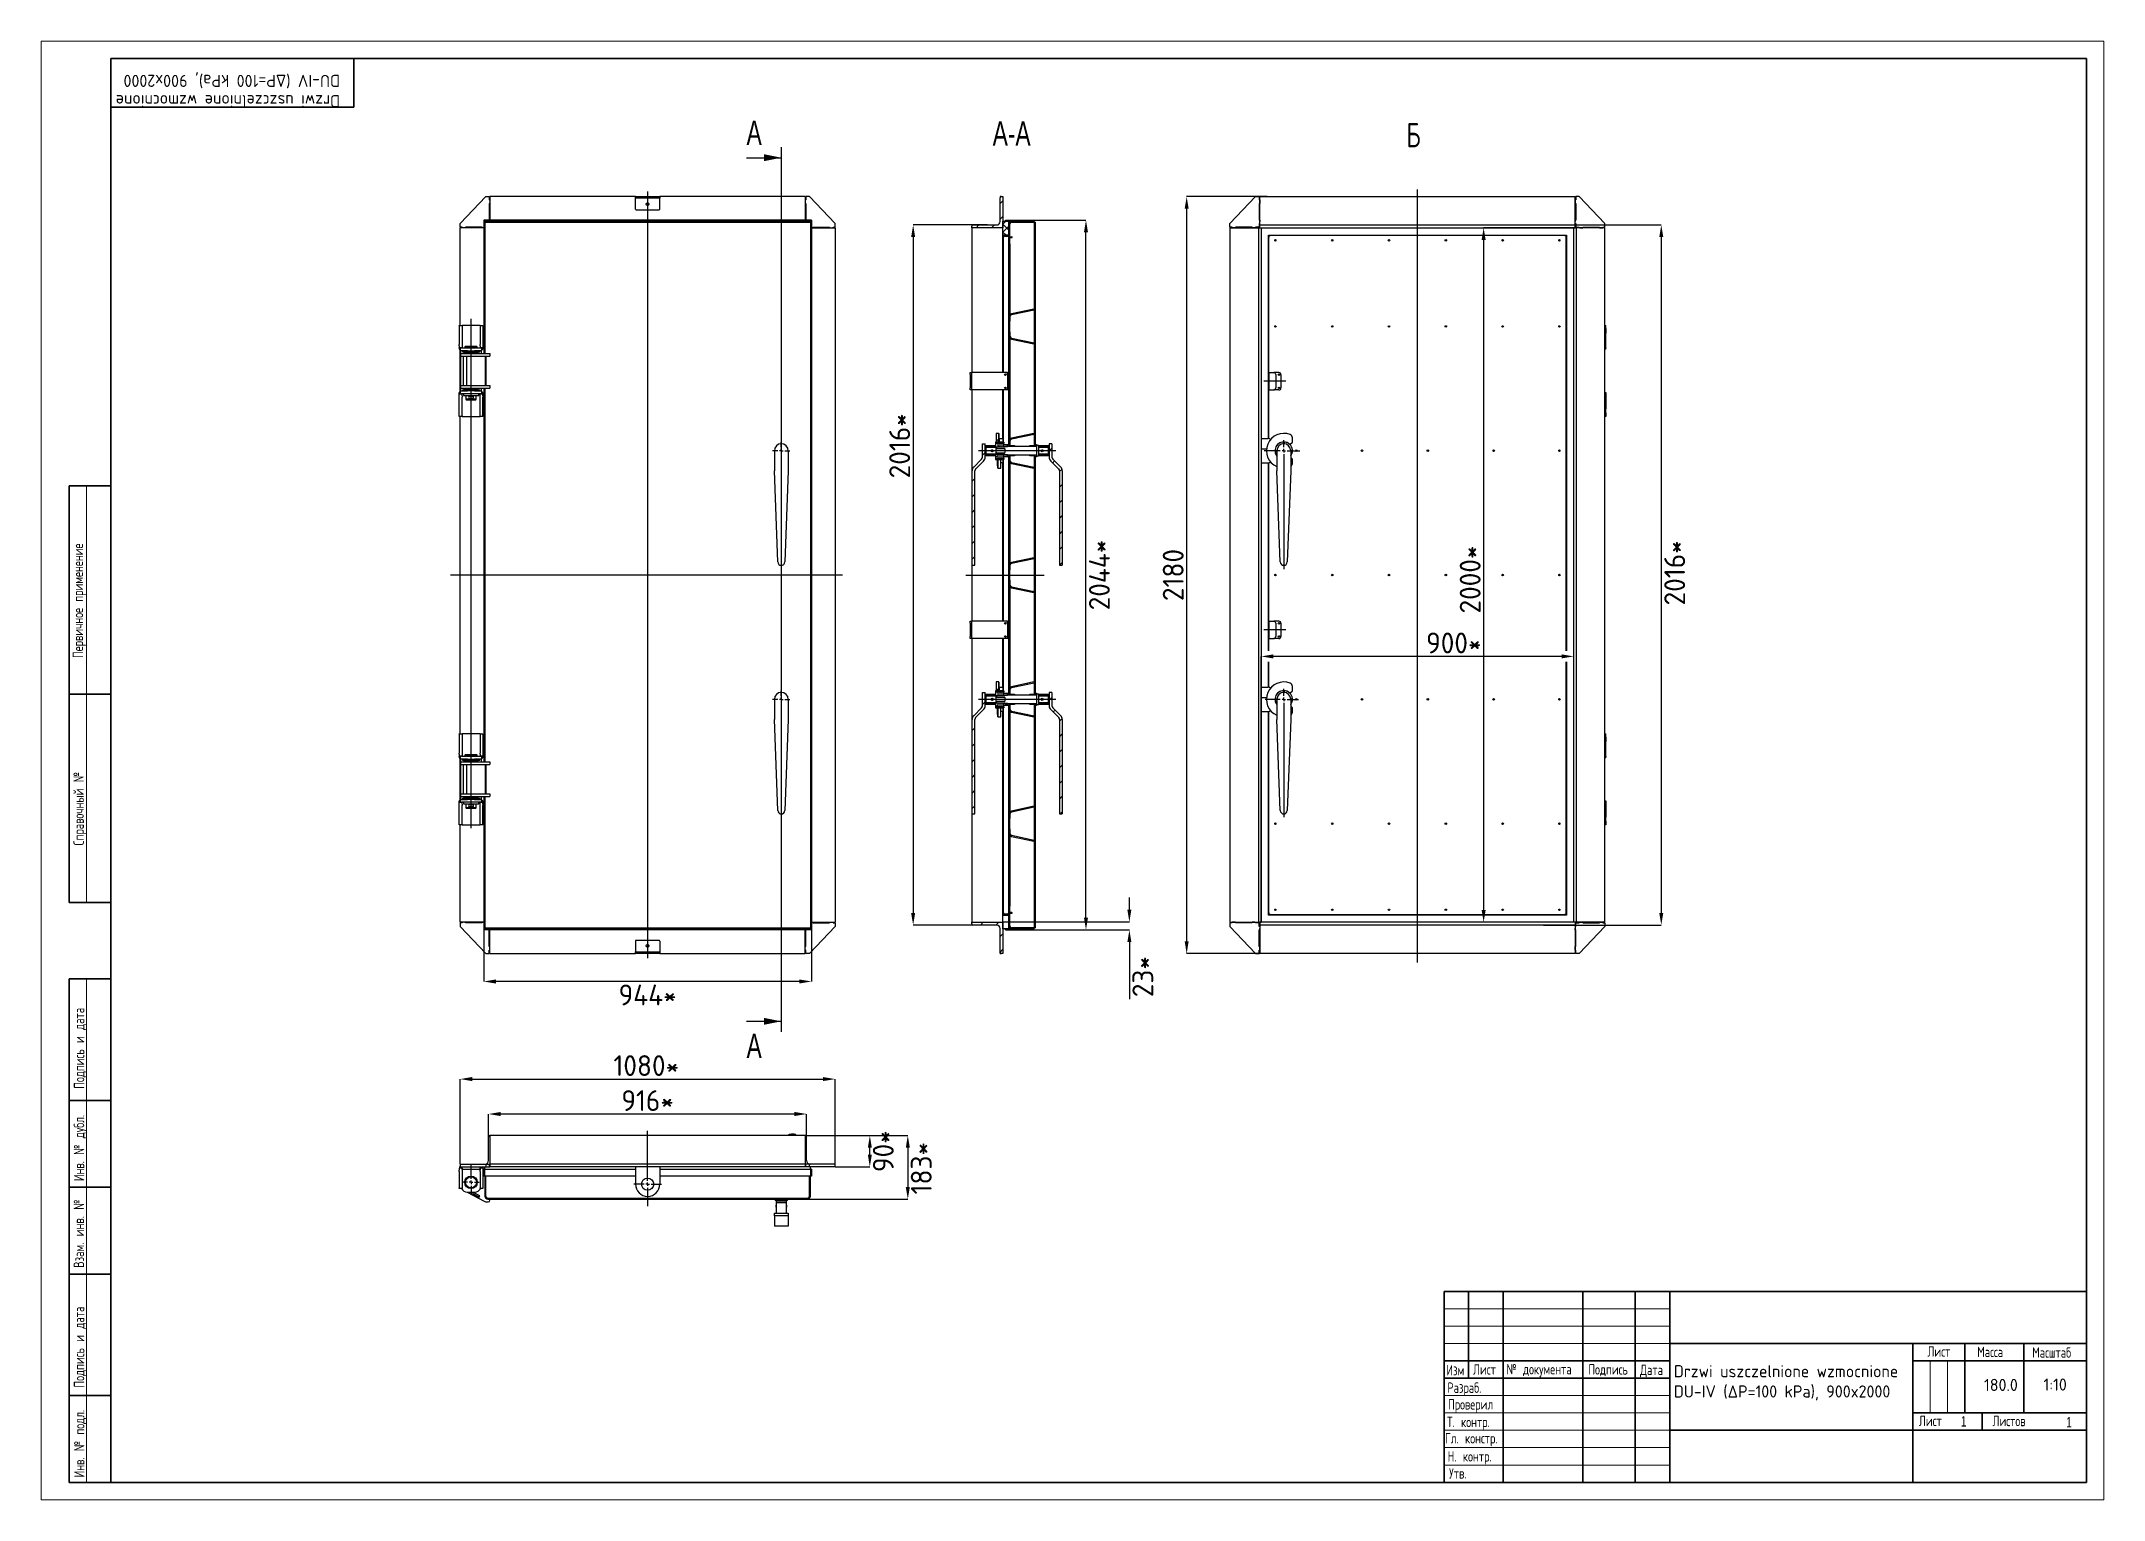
# Model space of a CAD drawing. Header units: millimetres. Extents: x 0 to 594, y 0 to 420.
import ezdxf

# ---------------------------------------------------------------- set-up
doc = ezdxf.new("R2010")
doc.units = ezdxf.units.MM
doc.header["$PDSIZE"] = -1
doc.layers.add('FORMAT', color=7, linetype='Continuous')
doc.layers.add('HIDDEN', color=30, linetype='Continuous')
doc.styles.add('GOST-2.304_Type-B', font='')
doc.styles.add('SLDTEXTSTYLE0', font='TXT', dxfattribs={"width": 0.7, "bigfont": 'bigfont'})
doc.styles.add('SLDTEXTSTYLE1', font='TXT', dxfattribs={"width": 0.7})
doc.styles.get('GOST-2.304_Type-B').set_extended_font_data('GOST Common')
doc.dimstyles.new('SLDDIMSTYLE0', dxfattribs={"dimtxt": 3.5, "dimasz": 3.5, "dimexe": 0, "dimexo": 0.0625, "dimgap": 0.875, "dimtad": 2, "dimdec": 1, "dimlfac": 10, "dimrnd": 1e-09, "dimzin": 12, "dimdsep": 46, "dimtxsty": 'SLDTEXTSTYLE1', "dimsah": 1, "dimcen": 0.09, "dimadec": 0, "dimazin": 3, "dimtfac": 1, "dimtdec": 1, "dimtofl": 0, "dimtmove": 0, "dimatfit": 3, "dimfxl": 1, "dimfrac": 2, "dimtolj": 1, "dimtzin": 12, "dimarcsym": 0})

msp = doc.modelspace()

# ---------------------------------------------------------------- texts
at = {"color": 7, "linetype": 'Continuous', "lineweight": 0, "insert": (86.035, 401), "char_height": 3.5, "width": 69.82368, "attachment_point": 1, "rotation": 180, "style": 'GOST-2.304_Type-B'}
msp.add_mtext('Drzwi uszczelnione {\\fGOST Common|b0|i0|c0|p34;wzmocnione } DU-IV (ΔP=100 kPa), 900x2000', dxfattribs=at)
at = {"color": 7, "linetype": 'Continuous', "lineweight": 0, "char_height": 3, "attachment_point": 1, "rotation": 90, "style": 'SLDTEXTSTYLE0'}
for s, insert in [('Первичное применение', (9.066, 242.389)), ('Справочный №', (9.271, 188.4)), ('Подпись и дата', (9.403, 118.347)), ('Инв. № дубл.', (9.384, 91.754)), ('Взам. инв. №', (9.342, 66.804)), ('Подпись и дата', (9.398, 32.301)), ('Инв. № подл.', (9.455, 6.408))]:
    msp.add_mtext(s, dxfattribs=dict(at, insert=insert))
at = {"color": 7, "linetype": 'Continuous', "lineweight": 0, "char_height": 3, "attachment_point": 1}
for s, insert, style in [('Лист', (543.232, 44.186), 'SLDTEXTSTYLE0'), ('Масса', (557.584, 44.064), 'SLDTEXTSTYLE0'), ('Масштаб', (573.413, 43.909), 'SLDTEXTSTYLE0'), ('Изм', (404.675, 38.803), 'SLDTEXTSTYLE0'), ('Лист', (412.349, 39.038), 'SLDTEXTSTYLE0'), ('№ документа', (421.986, 39.093), 'SLDTEXTSTYLE0'), ('Подпись', (445.56, 39.038), 'SLDTEXTSTYLE0'), ('Дата', (460.476, 38.882), 'SLDTEXTSTYLE0'), ('Разраб.', (404.954, 33.77), 'SLDTEXTSTYLE0'), ('Т. контр.', (404.892, 23.905), 'SLDTEXTSTYLE0'), ('Проверил', (405.162, 28.97), 'SLDTEXTSTYLE0'), ('Лист', (540.774, 24.216), 'SLDTEXTSTYLE0'), ('1', (552.863, 24.062), 'SLDTEXTSTYLE1'), ('Листов', (561.962, 24.178), 'SLDTEXTSTYLE0'), ('1', (583.224, 23.811), 'SLDTEXTSTYLE1'), ('Гл. констр.', (404.296, 19.203), 'SLDTEXTSTYLE0'), ('Н. контр.', (405.033, 13.993), 'SLDTEXTSTYLE0'), ('Утв.', (405.461, 9.092), 'SLDTEXTSTYLE0')]:
    msp.add_mtext(s, dxfattribs=dict(at, insert=insert, style=style))
at = {"color": 7, "linetype": 'Continuous', "lineweight": 0, "char_height": 3.5, "attachment_point": 1, "style": 'GOST-2.304_Type-B'}
for s, insert, width in [('Drzwi uszczelnione {\\fGOST Common|b0|i0|c0|p34;wzmocnione }DU-IV (ΔP=100 kPa), 900x2000', (470.189, 38.769), 67.85118), ('180.0', (559.507, 34.813), 66.62806), ('1:10', (576.647, 34.918), 66.62806)]:
    msp.add_mtext(s, dxfattribs=dict(at, insert=insert, width=width))
at = {"layer": 'FORMAT', "char_height": 7}
for s, insert, attachment_point, style in [('A', (203.131, 397.152), 1, 'SLDTEXTSTYLE1'), ('A-A', (279.475, 396.933), 2, 'SLDTEXTSTYLE1'), ('Б', (395.205, 396.478), 2, 'SLDTEXTSTYLE0'), ('A', (203.131, 134.211), 1, 'SLDTEXTSTYLE1')]:
    msp.add_mtext(s, dxfattribs=dict(at, insert=insert, attachment_point=attachment_point, style=style))

# ---------------------------------------------------------------- blocks, each defined once
blk = doc.blocks.new('_D_4')
at = {"layer": 'Defpoints', "color": 0, "transparency": 16777216}
for p in [(127.43, 164.09), (221.83, 164.09), (127.43, 149.24)]:
    blk.add_point(p, dxfattribs=at)
at = {"layer": 'FORMAT', "color": 0, "lineweight": -2, "transparency": 16777216}
for p, q in [((127.43, 164.03), (127.43, 149.24)), ((221.83, 164.03), (221.83, 149.24)), ((218.33, 149.24), (130.93, 149.24))]:
    blk.add_line(p, q, dxfattribs=at)
at = {"layer": 'FORMAT', "color": 0, "transparency": 16777216}
for points in [[(130.93, 149.83), (130.93, 148.66), (127.43, 149.24)], [(218.33, 149.83), (218.33, 148.66), (221.83, 149.24)]]:
    blk.add_solid(points, dxfattribs=at)
at = {"layer": 'FORMAT', "color": 0, "transparency": 16777216, "insert": (174.63, 148.37), "char_height": 6, "attachment_point": 2, "style": 'GOST-2.304_Type-B'}
blk.add_mtext('\\A1;944*', dxfattribs=at)
blk = doc.blocks.new('SW_CENTERMARKSYMBOL_0')
at = {"layer": 'FORMAT', "color": 0}
for p, q in [((-1, 0), (-2.5, 0)), ((0, 0), (-0.5, 0)), ((0, 1), (0, 2.5)), ((0, 0), (0, 0.5)), ((0, 0), (0, -0.5)), ((0, 0), (0.5, 0)), ((1, 0), (2.5, 0)), ((0, -1), (0, -35.2))]:
    blk.add_line(p, q, dxfattribs=at)
blk = doc.blocks.new('SW_CENTERMARKSYMBOL_1')
at = {"layer": 'FORMAT', "color": 0}
for p, q in [((-1, 0), (-2.5, 0)), ((0, 0), (-0.5, 0)), ((0, 1), (0, 2.5)), ((0, 0), (0, 0.5)), ((0, 0), (0, -0.5)), ((0, 0), (0.5, 0)), ((1, 0), (2.5, 0)), ((0, -1), (0, -34.14))]:
    blk.add_line(p, q, dxfattribs=at)
blk = doc.blocks.new('SW_HATCH_0')
at = {"color": 0, "linetype": 'Continuous', "lineweight": 18}
for p, q in [((0, 0), (0.8, 0.8)), ((0, -4.49), (0.8, -3.69)), ((0.8, -5.94), (1.67, -5.06)), ((2.5, -7.64), (0.8, -5.94)), ((2.5, -5.39), (2.17, -5.06)), ((2.84, -5.74), (2.62, -5.51)), ((6.96, -5.36), (6.66, -5.06)), ((-6.96, -6.96), (-6.16, -6.16)), ((-2.47, -6.96), (-1.67, -6.16)), ((0.8, -8.18), (2.5, -6.48)), ((1.68, -9.06), (0.8, -8.18)), ((1.78, -9.16), (1.68, -9.06)), ((2.16, -9.06), (2.5, -8.73)), ((2.5, -9.88), (2.4, -9.78)), ((2.8, -10.18), (2.5, -9.88)), ((9.8, -8.16), (10.1, -7.86)), ((2.5, -14.37), (2.4, -14.27)), ((9.8, -12.65), (10.1, -12.35)), ((9.8, -17.14), (10.1, -16.84)), ((2.5, -18.86), (2.4, -18.76)), ((2.5, -23.35), (2.4, -23.25)), ((9.8, -21.63), (10.1, -21.33)), ((2.5, -27.84), (2.4, -27.74)), ((9.8, -26.12), (10.1, -25.82)), ((2.5, -32.33), (2.4, -32.23)), ((2.5, -33.42), (2.8, -33.12)), ((4.08, -31.84), (4.47, -31.45)), ((9.75, -30.66), (9.76, -30.65)), ((9.8, -30.61), (10.1, -30.31)), ((9.8, -35.1), (10.1, -34.8)), ((2.5, -36.82), (2.4, -36.72)), ((2.5, -41.31), (2.4, -41.21)), ((2.5, -37.91), (2.8, -37.61)), ((5.43, -39.47), (5.68, -39.22)), ((9.14, -40.25), (9.4, -39.99)), ((9.8, -39.59), (10.1, -39.29)), ((2.5, -45.8), (2.4, -45.7)), ((9.8, -44.08), (10.1, -43.78)), ((2.5, -50.29), (2.4, -50.19)), ((9.8, -48.57), (10.1, -48.27)), ((9.8, -53.06), (10.1, -52.76)), ((2.5, -54.78), (2.4, -54.68)), ((2.5, -59.27), (2.4, -59.17)), ((9.8, -57.55), (10.1, -57.25)), ((2.5, -63.76), (2.4, -63.66)), ((9.8, -62.04), (10.1, -61.74)), ((-1.17, -68.52), (-0.37, -67.72)), ((-0.1, -70.14), (-0.7, -69.54)), ((1.9, -69.94), (2.1, -69.74)), ((2.5, -68.25), (2.4, -68.15)), ((2.5, -69.34), (2.8, -69.04)), ((4.1, -69.85), (3.91, -69.66)), ((4.23, -67.61), (4.62, -67.22)), ((8.7, -69.96), (8.5, -69.76)), ((9.8, -66.53), (10.1, -66.23)), ((13.39, -70.16), (12.89, -69.66)), ((14.1, -71.21), (14.9, -70.41)), ((-5.1, -72.45), (-4.3, -71.65)), ((-2.07, -72.66), (-2.57, -72.16)), ((-1.3, -73.14), (-0.7, -72.54)), ((2.5, -72.74), (2.16, -72.4)), ((2.5, -77.23), (2.4, -77.13)), ((2.5, -73.83), (2.8, -73.53)), ((5.53, -75.29), (5.78, -75.04)), ((9.24, -76.07), (9.5, -75.81)), ((9.8, -75.51), (10.1, -75.21)), ((11.4, -72.66), (11.1, -72.36)), ((15.12, -74.68), (15.69, -74.12)), ((17.1, -77.19), (17.81, -76.48)), ((-8.1, -79.94), (-7.3, -79.14)), ((2.5, -81.72), (2.4, -81.62)), ((9.8, -80), (10.1, -79.7)), ((17.1, -81.68), (17.9, -80.88)), ((-8.1, -84.43), (-7.3, -83.63)), ((-8.1, -88.92), (-7.3, -88.12)), ((2.5, -86.21), (2.4, -86.11)), ((9.8, -84.49), (10.1, -84.19)), ((9.8, -88.98), (10.1, -88.68)), ((17.1, -86.17), (17.9, -85.37)), ((-8.1, -93.41), (-7.3, -92.61)), ((2.5, -90.7), (2.4, -90.6)), ((9.8, -93.47), (10.1, -93.17)), ((17.1, -90.66), (17.9, -89.86)), ((17.1, -95.15), (17.9, -94.35)), ((-8.1, -97.9), (-7.3, -97.1)), ((2.5, -95.19), (2.4, -95.09)), ((2.5, -99.68), (2.4, -99.58)), ((9.8, -97.96), (10.1, -97.66)), ((17.1, -99.64), (17.9, -98.84)), ((-8.1, -102.39), (-7.3, -101.59)), ((2.5, -104.17), (2.4, -104.07)), ((2.5, -105.26), (2.8, -104.96)), ((4.39, -103.38), (4.77, -102.99)), ((9.8, -102.45), (10.1, -102.15)), ((9.8, -106.94), (10.1, -106.64)), ((17.1, -104.13), (17.9, -103.33)), ((2.5, -108.66), (2.4, -108.56)), ((2.5, -109.75), (2.8, -109.45)), ((5.63, -111.11), (5.88, -110.86)), ((9.34, -111.89), (9.6, -111.64)), ((9.8, -111.43), (10.1, -111.13)), ((2.5, -113.15), (2.4, -113.05)), ((2.5, -117.64), (2.4, -117.54)), ((9.8, -115.92), (10.1, -115.62)), ((2.5, -122.13), (2.4, -122.03)), ((9.8, -120.41), (10.1, -120.11)), ((9.8, -124.9), (10.1, -124.6)), ((2.5, -126.62), (2.4, -126.52)), ((9.8, -129.39), (10.1, -129.09)), ((2.5, -131.11), (2.4, -131.01)), ((2.5, -135.6), (2.4, -135.5)), ((9.8, -133.88), (10.1, -133.58)), ((-1.04, -140.24), (-0.37, -139.56)), ((-0.33, -141.75), (-0.7, -141.38)), ((2.16, -141.52), (2.5, -141.18)), ((2.5, -140.09), (2.4, -139.99)), ((2.5, -141.18), (2.8, -140.88)), ((4.54, -139.14), (4.93, -138.76)), ((7.38, -138.55), (7.76, -138.17)), ((9.8, -138.37), (10.1, -138.07)), ((13.15, -141.76), (12.65, -141.26)), ((14.1, -143.05), (14.9, -142.25)), ((-5.1, -144.29), (-4.3, -143.49)), ((-2.31, -144.26), (-2.81, -143.76)), ((-1.28, -144.96), (-0.7, -144.38)), ((-0.1, -143.78), (-0.09, -143.77)), ((1.37, -144.56), (1.94, -143.99)), ((2.51, -145.66), (2.8, -145.37)), ((3.87, -146.55), (4.12, -146.3)), ((3.91, -144.26), (4.1, -144.07)), ((5.73, -146.94), (5.98, -146.68)), ((7.59, -147.32), (7.84, -147.07)), ((9.44, -147.71), (9.7, -147.46)), ((9.8, -147.35), (10.1, -147.05)), ((11.16, -144.26), (11.1, -144.2)), ((15.24, -146.4), (15.81, -145.84)), ((17.1, -149.03), (17.87, -148.27)), ((-8.1, -151.78), (-7.3, -150.98)), ((2.5, -149.07), (2.4, -148.97)), ((2.5, -153.56), (2.4, -153.46)), ((9.8, -151.84), (10.1, -151.54)), ((17.1, -153.52), (17.9, -152.72)), ((-8.1, -156.27), (-7.3, -155.47)), ((-8.1, -160.76), (-7.3, -159.96)), ((2.5, -158.05), (2.4, -157.95)), ((9.8, -156.33), (10.1, -156.03)), ((17.1, -158.01), (17.9, -157.21)), ((-8.1, -165.25), (-7.3, -164.45)), ((2.5, -162.54), (2.4, -162.44)), ((9.8, -160.82), (10.1, -160.52)), ((9.8, -165.31), (10.1, -165.01)), ((17.1, -162.51), (17.9, -161.71)), ((17.1, -167), (17.9, -166.2)), ((-8.1, -169.74), (-7.3, -168.94)), ((2.5, -167.03), (2.4, -166.93)), ((2.5, -171.52), (2.4, -171.42)), ((9.8, -169.81), (10.1, -169.51)), ((17.1, -171.49), (17.9, -170.69)), ((-8.1, -174.23), (-7.3, -173.43)), ((2.5, -176.01), (2.4, -175.91)), ((2.57, -177.04), (2.8, -176.81)), ((4.69, -174.91), (5.08, -174.53)), ((9.8, -174.3), (10.1, -174)), ((17.31, -175.76), (17.9, -175.18)), ((5.83, -182.76), (6.08, -182.5)), ((9.54, -183.53), (9.75, -183.33)), ((9.8, -178.79), (10.1, -178.49)), ((9.8, -183.28), (10.1, -182.98)), ((2.5, -185), (2.4, -184.9)), ((2.5, -189.49), (2.4, -189.39)), ((9.8, -187.77), (10.1, -187.47)), ((2.5, -193.98), (2.4, -193.88)), ((9.8, -192.26), (10.1, -191.96)), ((2.5, -198.47), (2.4, -198.37)), ((9.8, -196.75), (10.1, -196.45)), ((9.8, -201.24), (10.1, -200.94)), ((-5.71, -207.76), (-4.91, -206.96)), ((-1.22, -207.76), (-0.42, -206.96)), ((2.5, -202.96), (2.4, -202.86)), ((2.8, -203.26), (2.5, -202.96)), ((9.8, -205.73), (10.1, -205.43)), ((0, -211.04), (0.8, -210.24)), ((3.92, -208.86), (3.62, -208.56)), ((8.41, -208.86), (8.11, -208.56)), ((0, -215.53), (0.8, -214.73))]:
    blk.add_line(p, q, dxfattribs=at)
blk = doc.blocks.new('_D_5')
at = {"layer": 'Defpoints', "color": 0, "transparency": 16777216}
for p in [(279.67, 368.49), (300.88, 368.49), (279.06, 164.09)]:
    blk.add_point(p, dxfattribs=at)
at = {"layer": 'FORMAT', "color": 0, "lineweight": -2, "transparency": 16777216}
for p, q in [((279.73, 368.49), (300.88, 368.49)), ((300.88, 167.59), (300.88, 364.99)), ((279.12, 164.09), (300.88, 164.09))]:
    blk.add_line(p, q, dxfattribs=at)
at = {"layer": 'FORMAT', "color": 0, "transparency": 16777216}
for points in [[(300.3, 364.99), (301.46, 364.99), (300.88, 368.49)], [(300.3, 167.59), (301.46, 167.59), (300.88, 164.09)]]:
    blk.add_solid(points, dxfattribs=at)
at = {"layer": 'FORMAT', "color": 0, "transparency": 16777216, "insert": (301.75, 266.29), "char_height": 6, "attachment_point": 2, "rotation": 90, "style": 'GOST-2.304_Type-B'}
blk.add_mtext('\\A1;2044*', dxfattribs=at)
blk = doc.blocks.new('_D_11')
at = {"layer": 'Defpoints', "color": 0, "transparency": 16777216}
for p in [(441.74, 366.29), (415.41, 166.29), (441.74, 166.29)]:
    blk.add_point(p, dxfattribs=at)
at = {"layer": 'FORMAT', "color": 0, "lineweight": -2, "transparency": 16777216}
for p, q in [((441.68, 366.29), (415.41, 366.29)), ((415.41, 362.79), (415.41, 169.79)), ((441.68, 166.29), (415.41, 166.29))]:
    blk.add_line(p, q, dxfattribs=at)
at = {"layer": 'FORMAT', "color": 0, "transparency": 16777216}
for points in [[(414.83, 362.79), (415.99, 362.79), (415.41, 366.29)], [(414.83, 169.79), (415.99, 169.79), (415.41, 166.29)]]:
    blk.add_solid(points, dxfattribs=at)
at = {"layer": 'FORMAT', "color": 0, "transparency": 16777216, "insert": (408.53, 264.99), "char_height": 6, "attachment_point": 2, "rotation": 90, "style": 'GOST-2.304_Type-B'}
blk.add_mtext('\\A1;2000*', dxfattribs=at)
blk = doc.blocks.new('_D_12')
at = {"layer": 'Defpoints', "color": 0, "transparency": 16777216}
for p in [(351.34, 242.86), (351.34, 166.29), (441.34, 166.29)]:
    blk.add_point(p, dxfattribs=at)
at = {"layer": 'FORMAT', "color": 0, "lineweight": -2, "transparency": 16777216}
for p, q in [((351.34, 166.35), (351.34, 242.86)), ((437.84, 242.86), (354.84, 242.86)), ((441.34, 166.35), (441.34, 242.86))]:
    blk.add_line(p, q, dxfattribs=at)
at = {"layer": 'FORMAT', "color": 0, "transparency": 16777216}
for points in [[(354.84, 243.44), (354.84, 242.27), (351.34, 242.86)], [(437.84, 243.44), (437.84, 242.27), (441.34, 242.86)]]:
    blk.add_solid(points, dxfattribs=at)
at = {"layer": 'FORMAT', "color": 0, "transparency": 16777216, "insert": (406.81, 249.73), "char_height": 6, "attachment_point": 2, "style": 'GOST-2.304_Type-B'}
blk.add_mtext('\\A1;900*', dxfattribs=at)
blk = doc.blocks.new('SW_CENTERMARKSYMBOL_2')
at = {"layer": 'FORMAT', "color": 0}
for p, q in [((-1, 0), (-5.65, 0)), ((0, 0), (-0.5, 0)), ((0, 1), (0, 3)), ((0, 0), (0, 0.5)), ((0, 0), (0, -0.5)), ((0, 0), (0.5, 0)), ((1, 0), (4.67, 0)), ((0, -1), (0, -34.15))]:
    blk.add_line(p, q, dxfattribs=at)
blk = doc.blocks.new('SW_CENTERMARKSYMBOL_3')
at = {"layer": 'FORMAT', "color": 0}
for p, q in [((-1, 0), (-5.38, 0)), ((0, 0), (-0.5, 0)), ((0, 1), (0, 3)), ((0, 0), (0, 0.5)), ((0, 0), (0, -0.5)), ((0, 0), (0.5, 0)), ((1, 0), (4.21, 0)), ((0, -1), (0, -33.89))]:
    blk.add_line(p, q, dxfattribs=at)
blk = doc.blocks.new('_D_18')
at = {"layer": 'Defpoints', "color": 0, "transparency": 16777216}
for p in [(128.83, 111.08), (128.83, 104.54), (220.43, 104.54)]:
    blk.add_point(p, dxfattribs=at)
at = {"layer": 'FORMAT', "color": 0, "lineweight": -2, "transparency": 16777216}
for p, q in [((128.83, 104.6), (128.83, 111.08)), ((216.93, 111.08), (132.33, 111.08)), ((220.43, 104.6), (220.43, 111.08))]:
    blk.add_line(p, q, dxfattribs=at)
at = {"layer": 'FORMAT', "color": 0, "transparency": 16777216}
for points in [[(132.33, 111.66), (132.33, 110.49), (128.83, 111.08)], [(216.93, 111.66), (216.93, 110.49), (220.43, 111.08)]]:
    blk.add_solid(points, dxfattribs=at)
at = {"layer": 'FORMAT', "color": 0, "transparency": 16777216, "insert": (174.63, 117.95), "char_height": 6, "attachment_point": 2, "style": 'GOST-2.304_Type-B'}
blk.add_mtext('\\A1;916*', dxfattribs=at)
blk = doc.blocks.new('_D_19')
at = {"layer": 'Defpoints', "color": 0, "transparency": 16777216}
for p in [(228.63, 121.14), (120.63, 96.67), (228.63, 96.67)]:
    blk.add_point(p, dxfattribs=at)
at = {"layer": 'FORMAT', "color": 0, "lineweight": -2, "transparency": 16777216}
for p, q in [((120.63, 96.73), (120.63, 121.14)), ((124.13, 121.14), (225.13, 121.14)), ((228.63, 96.73), (228.63, 121.14))]:
    blk.add_line(p, q, dxfattribs=at)
at = {"layer": 'FORMAT', "color": 0, "transparency": 16777216}
for points in [[(124.13, 121.73), (124.13, 120.56), (120.63, 121.14)], [(225.13, 121.73), (225.13, 120.56), (228.63, 121.14)]]:
    blk.add_solid(points, dxfattribs=at)
at = {"layer": 'FORMAT', "color": 0, "transparency": 16777216, "insert": (174.24, 128.02), "char_height": 6, "attachment_point": 2, "style": 'GOST-2.304_Type-B'}
blk.add_mtext('\\A1;1080*', dxfattribs=at)
blk = doc.blocks.new('_D_20')
at = {"layer": 'Defpoints', "color": 0, "transparency": 16777216}
for p in [(220.03, 104.87), (238.63, 104.87), (228.63, 95.87)]:
    blk.add_point(p, dxfattribs=at)
at = {"layer": 'FORMAT', "color": 0, "lineweight": -2, "transparency": 16777216}
for p, q in [((220.09, 104.87), (238.63, 104.87)), ((238.63, 99.37), (238.63, 101.37)), ((228.69, 95.87), (238.63, 95.87))]:
    blk.add_line(p, q, dxfattribs=at)
at = {"layer": 'FORMAT', "color": 0, "transparency": 16777216}
for points in [[(238.05, 101.37), (239.21, 101.37), (238.63, 104.87)], [(238.05, 99.37), (239.21, 99.37), (238.63, 95.87)]]:
    blk.add_solid(points, dxfattribs=at)
at = {"layer": 'FORMAT', "color": 0, "transparency": 16777216, "insert": (239.51, 100.37), "char_height": 6, "attachment_point": 2, "rotation": 90, "style": 'GOST-2.304_Type-B'}
blk.add_mtext('\\A1;90*', dxfattribs=at)
blk = doc.blocks.new('_D_21')
at = {"layer": 'Defpoints', "color": 0, "transparency": 16777216}
for p in [(220.03, 104.87), (220.63, 86.57), (249.57, 86.57)]:
    blk.add_point(p, dxfattribs=at)
at = {"layer": 'FORMAT', "color": 0, "lineweight": -2, "transparency": 16777216}
for p, q in [((220.09, 104.87), (249.57, 104.87)), ((249.57, 101.37), (249.57, 90.07)), ((220.69, 86.57), (249.57, 86.57))]:
    blk.add_line(p, q, dxfattribs=at)
at = {"layer": 'FORMAT', "color": 0, "transparency": 16777216}
for points in [[(248.99, 101.37), (250.15, 101.37), (249.57, 104.87)], [(248.99, 90.07), (250.15, 90.07), (249.57, 86.57)]]:
    blk.add_solid(points, dxfattribs=at)
at = {"layer": 'FORMAT', "color": 0, "transparency": 16777216, "insert": (250.44, 95.46), "char_height": 6, "attachment_point": 2, "rotation": 90, "style": 'GOST-2.304_Type-B'}
blk.add_mtext('\\A1;183*', dxfattribs=at)
blk = doc.blocks.new('SW_CENTERMARKSYMBOL_4')
at = {"layer": 'FORMAT', "color": 0}
for p, q in [((0, 1), (0, 15.38)), ((-1, 0), (-4, 0)), ((0, 0), (-0.5, 0)), ((0, 0), (0, 0.5)), ((0, 0), (0, -0.5)), ((0, 0), (0.5, 0)), ((1, 0), (4, 0)), ((0, -1), (0, -6.28))]:
    blk.add_line(p, q, dxfattribs=at)
blk = doc.blocks.new('SW_CENTERMARKSYMBOL_5')
at = {"layer": 'FORMAT', "color": 0}
for p, q in [((-1, 0), (-2.3, 0)), ((0, 0), (-0.5, 0)), ((0, 1), (0, 5.02)), ((0, 0), (0, 0.5)), ((0, 0), (0, -0.5)), ((0, 0), (0.5, 0)), ((1, 0), (2.3, 0)), ((0, -1), (0, -3.66))]:
    blk.add_line(p, q, dxfattribs=at)
blk = doc.blocks.new('*D55')
at = {"layer": 'Defpoints', "color": 0, "transparency": 16777216}
for p in [(435.17, 367.09), (432.6, 165.49), (466.57, 165.49)]:
    blk.add_point(p, dxfattribs=at)
at = {"layer": 'FORMAT', "color": 0, "lineweight": -2, "transparency": 16777216}
for p, q in [((435.23, 367.09), (466.57, 367.09)), ((466.57, 363.59), (466.57, 168.99)), ((432.66, 165.49), (466.57, 165.49))]:
    blk.add_line(p, q, dxfattribs=at)
at = {"layer": 'FORMAT', "color": 0, "transparency": 16777216}
for points in [[(465.98, 363.59), (467.15, 363.59), (466.57, 367.09)], [(465.98, 168.99), (467.15, 168.99), (466.57, 165.49)]]:
    blk.add_solid(points, dxfattribs=at)
at = {"layer": 'FORMAT', "color": 0, "transparency": 16777216, "insert": (470.44, 266.9), "char_height": 6, "attachment_point": 5, "rotation": 90, "style": 'GOST-2.304_Type-B'}
blk.add_mtext('\\A1;2016*', dxfattribs=at)
blk = doc.blocks.new('*D56')
at = {"layer": 'Defpoints', "color": 0, "transparency": 16777216}
for p in [(276.97, 166.39), (277.67, 164.09), (313.38, 164.09)]:
    blk.add_point(p, dxfattribs=at)
at = {"layer": 'FORMAT', "color": 0, "lineweight": -2, "transparency": 16777216}
for p, q in [((313.38, 169.89), (313.38, 173.39)), ((277.03, 166.39), (313.38, 166.39)), ((277.73, 164.09), (313.38, 164.09)), ((313.38, 160.59), (313.38, 144.17))]:
    blk.add_line(p, q, dxfattribs=at)
at = {"layer": 'FORMAT', "color": 0, "transparency": 16777216}
for points in [[(312.8, 169.89), (313.96, 169.89), (313.38, 166.39)], [(312.8, 160.59), (313.96, 160.59), (313.38, 164.09)]]:
    blk.add_solid(points, dxfattribs=at)
at = {"layer": 'FORMAT', "color": 0, "transparency": 16777216, "insert": (317.26, 150.63), "char_height": 6, "attachment_point": 5, "rotation": 90, "style": 'GOST-2.304_Type-B'}
blk.add_mtext('\\A1;23*', dxfattribs=at)
blk = doc.blocks.new('*D57')
at = {"layer": 'Defpoints', "color": 0, "transparency": 16777216}
for p in [(272.58, 367.09), (251.11, 165.49), (273, 165.49)]:
    blk.add_point(p, dxfattribs=at)
at = {"layer": 'FORMAT', "color": 0, "lineweight": -2, "transparency": 16777216}
for p, q in [((272.51, 367.09), (251.11, 367.09)), ((251.11, 363.59), (251.11, 168.99)), ((272.94, 165.49), (251.11, 165.49))]:
    blk.add_line(p, q, dxfattribs=at)
at = {"layer": 'FORMAT', "color": 0, "transparency": 16777216}
for points in [[(250.52, 363.59), (251.69, 363.59), (251.11, 367.09)], [(250.52, 168.99), (251.69, 168.99), (251.11, 165.49)]]:
    blk.add_solid(points, dxfattribs=at)
at = {"layer": 'FORMAT', "color": 0, "transparency": 16777216, "insert": (247.23, 303.49), "char_height": 6, "attachment_point": 5, "rotation": 90, "style": 'GOST-2.304_Type-B'}
blk.add_mtext('\\A1;2016*', dxfattribs=at)
blk = doc.blocks.new('*D59')
at = {"layer": 'Defpoints', "color": 0, "transparency": 16777216}
for p in [(353.08, 375.29), (329.88, 157.29), (353.08, 157.29)]:
    blk.add_point(p, dxfattribs=at)
at = {"layer": 'FORMAT', "color": 0, "lineweight": -2, "transparency": 16777216}
for p, q in [((353.02, 375.29), (329.88, 375.29)), ((329.88, 371.79), (329.88, 160.79)), ((353.02, 157.29), (329.88, 157.29))]:
    blk.add_line(p, q, dxfattribs=at)
at = {"layer": 'FORMAT', "color": 0, "transparency": 16777216}
for points in [[(329.3, 371.79), (330.46, 371.79), (329.88, 375.29)], [(329.3, 160.79), (330.46, 160.79), (329.88, 157.29)]]:
    blk.add_solid(points, dxfattribs=at)
at = {"layer": 'FORMAT', "color": 0, "transparency": 16777216, "insert": (326, 266.29), "char_height": 6, "attachment_point": 5, "rotation": 90, "style": 'GOST-2.304_Type-B'}
blk.add_mtext('\\A1;2180', dxfattribs=at)

# ---------------------------------------------------------------- dimensions: what is measured, and where the dimension line sits
at = {"layer": 'FORMAT'}
dim = msp.add_linear_dim(base=(329.88, 157.288), p1=(353.083, 375.288), p2=(353.083, 157.288), angle=90, dimstyle='SLDDIMSTYLE0', override={"dimtxt": 6, "dimtxsty": 'GOST-2.304_Type-B'}, dxfattribs=at)
dim.commit()
dim.dimension.update_dxf_attribs({"geometry": '*D59', "text_midpoint": (326.005, 266.288)})
for base, p1, p2, angle, picture, middle in [((300.879, 368.488), (279.057, 164.088), (279.671, 368.488), 90, '_D_5', (300.879, 266.288)), ((251.108, 165.488), (272.576, 367.088), (273, 165.488), 90, '*D57', (251.108, 303.492)), ((415.41, 166.288), (441.738, 366.288), (441.738, 166.288), 90, '_D_11', (415.41, 264.988)), ((466.567, 165.488), (435.171, 367.088), (432.597, 165.488), 90, '*D55', (466.567, 266.897)), ((313.381, 164.088), (276.971, 166.388), (277.671, 164.088), 90, '*D56', (313.381, 150.631)), ((128.831, 111.075), (220.431, 104.538), (128.831, 104.538), 0, '_D_18', (174.631, 111.075)), ((238.631, 104.868), (228.631, 95.868), (220.031, 104.868), 90, '_D_20', (238.631, 100.368)), ((249.569, 86.568), (220.031, 104.868), (220.631, 86.568), 90, '_D_21', (249.569, 95.456))]:
    dim = msp.add_linear_dim(base=base, p1=p1, p2=p2, angle=angle, text='<>*', dimstyle='SLDDIMSTYLE0', override={"dimtxt": 6, "dimtxsty": 'GOST-2.304_Type-B'}, dxfattribs=at)
    dim.commit()
    dim.dimension.update_dxf_attribs({"geometry": picture, "text_midpoint": middle, "dimtype": 160})
for base, p1, p2, picture, middle in [((351.338, 242.856), (441.338, 166.288), (351.338, 166.288), '_D_12', (406.808, 242.856)), ((127.431, 149.242), (221.831, 164.088), (127.431, 164.088), '_D_4', (174.631, 149.242)), ((228.631, 121.144), (120.631, 96.668), (228.631, 96.668), '_D_19', (174.235, 121.144))]:
    dim = msp.add_linear_dim(base=base, p1=p1, p2=p2, text='<>*', dimstyle='SLDDIMSTYLE0', override={"dimtxt": 6, "dimtxsty": 'GOST-2.304_Type-B'}, dxfattribs=at)
    dim.commit()
    dim.dimension.update_dxf_attribs({"geometry": picture, "text_midpoint": middle, "dimtype": 160})

# ---------------------------------------------------------------- linework, layer by layer
at = {"color": 7, "linetype": 'Continuous', "lineweight": 35}
for p, q in [((20, 415), (589, 415)), ((20, 415), (20, 5)), ((90, 401), (90, 415)), ((589, 415), (589, 5)), ((20, 401), (90, 401)), ((8, 172), (8, 292)), ((8, 292), (20, 292)), ((8, 232), (20, 232)), ((20, 172), (8, 172)), ((8, 5), (8, 150)), ((8, 150), (20, 150)), ((8, 115), (20, 115)), ((8, 90), (20, 90)), ((8, 65), (20, 65)), ((404, 5), (404, 60)), ((404, 60), (589, 60)), ((411, 60), (411, 35)), ((421, 60), (421, 5)), ((444, 60), (444, 5)), ((459, 60), (459, 5)), ((469, 60), (469, 5)), ((469, 45), (589, 45)), ((539, 5), (539, 45)), ((554, 45), (554, 25)), ((571, 45), (571, 25)), ((404, 40), (469, 40)), ((539, 40), (589, 40)), ((8, 30), (20, 30)), ((404, 35), (469, 35)), ((539, 25), (589, 25)), ((559, 25), (559, 20)), ((469, 20), (589, 20)), ((20, 5), (8, 5)), ((20, 5), (589, 5))]:
    msp.add_line(p, q, dxfattribs=at)
at = {"color": 7, "linetype": 'Continuous', "lineweight": 18}
for p, q in [((13, 292), (13, 172)), ((13, 150), (13, 5)), ((404, 55), (469, 55)), ((404, 50), (469, 50)), ((404, 45), (469, 45)), ((544, 40), (544, 25)), ((549, 40), (549, 25)), ((404, 30), (469, 30)), ((404, 25), (469, 25)), ((404, 20), (469, 20)), ((404, 15), (469, 15)), ((404, 10), (469, 10))]:
    msp.add_line(p, q, dxfattribs=at)
at = {"layer": 'FORMAT'}
for p, q in [((203.131, 386.469), (213.131, 386.469)), ((213.131, 389.469), (213.131, 134.768)), ((120.631, 367.488), (128.031, 375.288)), ((128.031, 375.288), (129.031, 375.288)), ((129.031, 375.288), (129.031, 374.288)), ((129.031, 374.288), (129.231, 374.288)), ((129.231, 375.288), (129.231, 368.488)), ((171.131, 375.288), (129.231, 375.288)), ((129.231, 374.288), (129.231, 373.288)), ((171.131, 374.788), (171.131, 375.288)), ((171.131, 375.288), (174.631, 375.288)), ((174.631, 374.788), (171.131, 374.788)), ((171.131, 374.288), (171.131, 374.788)), ((171.131, 371.688), (171.131, 374.288)), ((174.631, 376.742), (174.631, 155.991)), ((174.631, 375.288), (178.131, 375.288)), ((178.131, 374.788), (174.631, 374.788)), ((178.131, 375.288), (178.131, 374.788)), ((220.031, 375.288), (178.131, 375.288)), ((178.131, 374.288), (178.131, 374.788)), ((178.131, 371.688), (178.131, 374.288)), ((220.031, 375.288), (220.031, 368.488)), ((220.031, 374.288), (220.031, 373.288)), ((220.231, 374.288), (220.031, 374.288)), ((220.231, 375.288), (220.231, 374.288)), ((221.231, 375.288), (220.231, 375.288)), ((228.631, 367.488), (221.231, 375.288)), ((276.501, 375.288), (276.171, 375.288)), ((276.171, 375.288), (276.171, 374.958)), ((276.171, 368.088), (276.171, 374.958)), ((276.501, 375.288), (276.971, 375.288)), ((276.971, 375.288), (276.971, 366.288)), ((342.338, 367.488), (349.738, 375.288)), ((349.738, 375.288), (350.738, 375.288)), ((350.738, 375.288), (350.738, 374.288)), ((350.738, 374.288), (350.938, 374.288)), ((350.938, 375.288), (441.738, 375.288)), ((350.938, 374.958), (350.938, 375.288)), ((350.938, 368.088), (350.938, 374.958)), ((350.938, 374.288), (350.938, 373.288)), ((396.338, 154.704), (396.338, 377.301)), ((441.738, 374.958), (441.738, 375.288)), ((441.738, 368.088), (441.738, 374.958)), ((441.738, 374.288), (441.738, 373.288)), ((441.938, 374.288), (441.738, 374.288)), ((441.938, 375.288), (441.938, 374.288)), ((442.938, 375.288), (441.938, 375.288)), ((450.338, 367.488), (442.938, 375.288)), ((127.731, 368.488), (127.431, 368.488)), ((127.431, 368.488), (127.431, 330.088)), ((127.731, 368.188), (127.731, 368.488)), ((221.531, 368.488), (127.731, 368.488)), ((127.731, 368.488), (127.731, 367.888)), ((129.231, 373.288), (129.031, 373.288)), ((129.031, 373.288), (129.031, 368.488)), ((171.331, 371.488), (177.931, 371.488)), ((220.031, 373.288), (220.231, 373.288)), ((220.231, 373.288), (220.231, 368.488)), ((221.531, 368.188), (221.531, 368.488)), ((221.831, 368.488), (221.531, 368.488)), ((221.531, 368.488), (221.531, 367.888)), ((221.831, 368.488), (221.831, 164.088)), ((277.671, 368.488), (279.671, 368.488)), ((277.671, 368.188), (277.671, 368.488)), ((279.671, 368.488), (279.671, 368.188)), ((350.938, 373.288), (350.738, 373.288)), ((350.738, 373.288), (350.738, 368.488)), ((350.738, 368.488), (350.938, 368.488)), ((350.938, 368.488), (350.938, 368.088)), ((441.738, 373.288), (441.938, 373.288)), ((441.738, 368.488), (441.738, 368.088)), ((441.938, 368.488), (441.738, 368.488)), ((441.938, 373.288), (441.938, 368.488)), ((120.631, 366.488), (120.631, 367.488)), ((121.231, 366.488), (120.631, 366.488)), ((120.631, 338.188), (120.631, 366.288)), ((127.431, 366.288), (120.631, 366.288)), ((121.231, 366.288), (121.231, 366.488)), ((122.231, 366.288), (121.231, 366.288)), ((127.031, 366.488), (122.231, 366.488)), ((122.231, 366.488), (122.231, 366.288)), ((127.031, 366.288), (127.031, 366.488)), ((127.431, 366.288), (127.031, 366.288)), ((128.031, 368.188), (127.731, 368.188)), ((127.731, 367.888), (127.731, 330.088)), ((127.731, 367.888), (128.631, 367.888)), ((128.031, 367.888), (128.031, 368.188)), ((128.031, 368.188), (128.631, 368.188)), ((128.631, 368.188), (220.631, 368.188)), ((128.631, 367.888), (220.631, 367.888)), ((220.631, 368.188), (221.231, 368.188)), ((220.631, 367.888), (221.531, 367.888)), ((221.531, 368.188), (221.231, 368.188)), ((221.231, 368.188), (221.231, 367.888)), ((221.531, 367.888), (221.531, 164.688)), ((221.831, 366.288), (222.231, 366.288)), ((221.831, 366.288), (228.631, 366.288)), ((222.231, 366.488), (227.031, 366.488)), ((222.231, 366.288), (222.231, 366.488)), ((227.031, 366.488), (227.031, 366.288)), ((227.031, 366.288), (228.031, 366.288)), ((228.031, 366.488), (228.631, 366.488)), ((228.031, 366.288), (228.031, 366.488)), ((228.631, 366.488), (228.631, 367.488)), ((228.631, 366.288), (228.631, 166.288)), ((267.971, 366.288), (267.971, 366.758)), ((276.971, 366.288), (267.971, 366.288)), ((267.971, 366.288), (267.971, 324.588)), ((268.301, 367.088), (275.171, 367.088)), ((276.971, 368.188), (278.671, 368.188)), ((276.971, 364.188), (276.971, 368.188)), ((276.971, 364.188), (278.671, 364.188)), ((276.971, 324.588), (276.971, 364.188)), ((277.171, 364.188), (277.171, 364.088)), ((278.371, 364.188), (277.171, 364.188)), ((278.371, 364.088), (277.171, 364.088)), ((277.171, 324.588), (277.171, 363.588)), ((277.471, 363.888), (278.371, 363.888)), ((277.671, 368.188), (279.671, 368.188)), ((278.371, 363.888), (278.571, 363.888)), ((278.571, 363.888), (278.571, 304.588)), ((278.671, 364.188), (278.671, 368.188)), ((278.671, 361.688), (278.671, 367.288)), ((278.671, 363.888), (278.671, 304.588)), ((278.971, 361.688), (278.971, 367.288)), ((278.971, 363.688), (279.571, 363.688)), ((278.971, 363.488), (279.571, 363.488)), ((279.571, 368.188), (285.971, 368.188)), ((279.571, 367.888), (285.971, 367.888)), ((285.971, 367.888), (285.971, 368.188)), ((286.271, 367.888), (285.971, 367.888)), ((285.971, 367.888), (285.971, 303.613)), ((286.271, 367.888), (286.271, 303.613)), ((342.338, 366.488), (342.338, 367.488)), ((342.938, 366.488), (342.338, 366.488)), ((342.338, 366.288), (342.338, 166.288)), ((342.338, 366.288), (342.668, 366.288)), ((342.668, 366.288), (349.538, 366.288)), ((342.938, 366.288), (342.938, 366.488)), ((343.938, 366.288), (342.938, 366.288)), ((348.738, 366.488), (343.938, 366.488)), ((343.938, 366.488), (343.938, 366.288)), ((348.738, 366.288), (348.738, 366.488)), ((349.538, 366.288), (348.738, 366.288)), ((349.538, 366.288), (350.538, 366.288)), ((349.738, 366.488), (349.738, 366.288)), ((350.738, 366.488), (349.738, 366.488)), ((350.538, 366.288), (350.538, 166.288)), ((350.538, 366.288), (350.868, 366.288)), ((350.938, 367.488), (350.738, 367.488)), ((350.738, 367.488), (350.738, 366.488)), ((350.868, 366.288), (351.338, 366.288)), ((350.938, 367.088), (350.938, 368.088)), ((350.938, 366.758), (350.938, 367.088)), ((350.938, 367.088), (441.738, 367.088)), ((350.938, 366.288), (350.938, 366.758)), ((350.938, 366.288), (441.738, 366.288)), ((351.338, 366.288), (351.338, 166.288)), ((353.438, 364.188), (439.238, 364.188)), ((353.438, 305.583), (353.438, 364.188)), ((353.538, 363.888), (353.438, 363.888)), ((353.538, 363.888), (353.538, 363.588)), ((353.538, 363.888), (353.738, 363.888)), ((353.538, 324.588), (353.538, 363.588)), ((353.738, 364.088), (353.738, 364.188)), ((354.038, 364.088), (353.738, 364.088)), ((353.738, 364.088), (353.738, 363.888)), ((438.638, 364.088), (354.038, 364.088)), ((438.938, 364.088), (438.638, 364.088)), ((438.938, 364.188), (438.938, 364.088)), ((438.938, 363.888), (438.938, 364.088)), ((438.938, 363.888), (439.138, 363.888)), ((439.138, 363.888), (439.238, 363.888)), ((439.138, 363.588), (439.138, 363.888)), ((439.138, 244.445), (439.138, 363.588)), ((439.238, 364.188), (439.238, 244.445)), ((441.338, 166.288), (441.338, 366.288)), ((441.808, 366.288), (441.338, 366.288)), ((441.738, 367.088), (441.738, 368.088)), ((441.738, 367.488), (441.938, 367.488)), ((441.738, 366.758), (441.738, 367.088)), ((441.738, 366.288), (441.738, 366.758)), ((442.138, 366.288), (441.808, 366.288)), ((441.938, 367.488), (441.938, 366.488)), ((441.938, 366.488), (442.938, 366.488)), ((442.138, 166.288), (442.138, 366.288)), ((443.138, 366.288), (442.138, 366.288)), ((442.938, 366.488), (442.938, 366.288)), ((443.138, 366.288), (443.938, 366.288)), ((450.008, 366.288), (443.138, 366.288)), ((443.938, 366.488), (448.738, 366.488)), ((443.938, 366.288), (443.938, 366.488)), ((448.738, 366.488), (448.738, 366.288)), ((448.738, 366.288), (449.738, 366.288)), ((449.738, 366.488), (450.338, 366.488)), ((449.738, 366.288), (449.738, 366.488)), ((450.338, 366.288), (450.008, 366.288)), ((450.338, 366.488), (450.338, 367.488)), ((450.338, 166.288), (450.338, 366.288)), ((278.671, 361.688), (278.971, 361.688)), ((278.971, 361.688), (278.971, 341.327)), ((123.781, 193.43), (123.781, 340.094)), ((278.671, 340.656), (278.671, 339.413)), ((278.971, 339.413), (278.671, 339.413)), ((278.971, 340.656), (278.971, 339.413)), ((278.971, 336.363), (278.971, 339.413)), ((285.871, 342.888), (279.388, 341.537)), ((285.932, 342.594), (279.449, 341.244)), ((285.932, 342.594), (285.871, 342.888)), ((120.381, 338.188), (121.181, 338.188)), ((120.381, 338.018), (120.381, 338.188)), ((120.381, 338.018), (120.381, 332.63)), ((121.181, 338.188), (121.181, 338.018)), ((126.381, 338.188), (121.181, 338.188)), ((121.181, 338.018), (121.181, 332.63)), ((126.381, 338.188), (127.181, 338.188)), ((126.381, 338.018), (126.381, 338.188)), ((126.381, 338.018), (126.381, 332.63)), ((127.181, 338.188), (127.181, 338.018)), ((127.181, 338.018), (127.181, 332.63)), ((278.671, 336.363), (278.971, 336.363)), ((278.671, 336.363), (278.671, 335.12)), ((278.971, 336.363), (278.971, 335.12)), ((278.971, 334.449), (278.971, 305.527)), ((279.388, 334.239), (285.871, 332.888)), ((279.449, 334.533), (285.932, 333.182)), ((285.871, 332.888), (285.932, 333.182)), ((450.338, 338.188), (450.588, 338.188)), ((450.588, 337.238), (450.338, 337.238)), ((450.338, 337.188), (450.538, 337.188)), ((450.538, 335.988), (450.338, 335.988)), ((450.588, 335.938), (450.338, 335.938)), ((450.338, 333.188), (450.588, 333.188)), ((450.338, 333.113), (450.538, 333.113)), ((450.538, 337.188), (450.538, 335.988)), ((450.538, 333.113), (450.538, 331.713)), ((450.588, 337.238), (450.588, 338.188)), ((450.588, 337.238), (450.588, 337.188)), ((450.588, 337.188), (450.588, 335.988)), ((450.588, 335.988), (450.588, 335.938)), ((450.588, 333.188), (450.588, 335.938)), ((450.588, 333.188), (450.588, 333.138)), ((450.588, 331.688), (450.588, 333.138)), ((120.381, 332.3), (120.381, 332.63)), ((120.381, 332.3), (120.381, 331.688)), ((120.995, 331.688), (120.381, 331.688)), ((120.381, 331.638), (120.381, 331.688)), ((120.381, 331.638), (120.381, 331.288)), ((120.381, 331.288), (120.781, 331.288)), ((120.631, 318.888), (120.631, 331.288)), ((120.731, 330.088), (120.731, 329.288)), ((120.731, 330.088), (122.349, 330.088)), ((120.731, 329.288), (122.349, 329.288)), ((120.781, 330.888), (120.781, 331.688)), ((122.781, 330.888), (120.781, 330.888)), ((120.781, 330.863), (120.781, 330.088)), ((121.281, 330.863), (120.781, 330.863)), ((120.781, 329.288), (120.781, 320.888)), ((120.995, 331.688), (122.781, 331.688)), ((121.181, 332.63), (121.181, 332.3)), ((121.181, 332.3), (121.181, 331.688)), ((121.181, 331.713), (121.781, 331.713)), ((121.281, 330.888), (121.281, 330.588)), ((121.281, 330.588), (126.281, 330.588)), ((121.531, 329.288), (121.531, 320.888)), ((121.831, 330.488), (121.731, 330.388)), ((121.731, 330.388), (121.731, 330.088)), ((125.831, 330.388), (121.731, 330.388)), ((121.831, 330.488), (125.731, 330.488)), ((122.181, 332.188), (121.981, 331.988)), ((121.981, 331.988), (121.981, 331.688)), ((125.581, 331.988), (121.981, 331.988)), ((122.181, 332.188), (125.381, 332.188)), ((122.281, 330.588), (122.281, 330.488)), ((122.349, 330.088), (127.558, 330.088)), ((122.349, 329.288), (127.558, 329.288)), ((122.452, 329.288), (122.452, 320.888)), ((122.781, 331.688), (124.781, 331.688)), ((122.781, 330.888), (124.781, 330.888)), ((124.781, 331.688), (126.567, 331.688)), ((126.781, 330.888), (124.781, 330.888)), ((125.281, 330.488), (125.281, 330.588)), ((125.581, 331.988), (125.381, 332.188)), ((125.581, 331.688), (125.581, 331.988)), ((125.831, 330.388), (125.731, 330.488)), ((125.781, 331.713), (126.381, 331.713)), ((125.831, 330.088), (125.831, 330.388)), ((126.281, 330.588), (126.281, 330.888)), ((126.781, 330.863), (126.281, 330.863)), ((126.381, 332.3), (126.381, 332.63)), ((126.381, 332.3), (126.381, 331.688)), ((127.181, 331.688), (126.567, 331.688)), ((126.781, 331.688), (126.781, 330.888)), ((126.781, 331.288), (127.181, 331.288)), ((126.781, 330.088), (126.781, 330.863)), ((127.181, 332.63), (127.181, 332.3)), ((127.181, 332.3), (127.181, 331.688)), ((127.181, 331.688), (127.181, 331.638)), ((127.181, 331.638), (127.181, 331.288)), ((127.558, 330.088), (128.31, 330.088)), ((127.558, 329.288), (128.31, 329.288)), ((127.926, 320.888), (127.926, 329.288)), ((128.114, 320.888), (128.114, 329.288)), ((128.31, 330.088), (128.731, 330.088)), ((128.31, 329.288), (128.731, 329.288)), ((128.731, 330.088), (129.231, 330.088)), ((128.731, 329.288), (129.231, 329.288)), ((129.231, 330.088), (129.231, 329.288)), ((450.538, 331.713), (450.338, 331.713)), ((450.338, 331.688), (450.588, 331.688)), ((450.588, 331.288), (450.338, 331.288)), ((450.588, 331.688), (450.588, 331.638)), ((450.588, 331.288), (450.588, 331.638)), ((120.731, 320.888), (120.731, 320.088)), ((120.731, 320.888), (122.349, 320.888)), ((122.349, 320.888), (127.558, 320.888)), ((127.558, 320.888), (128.31, 320.888)), ((128.31, 320.888), (128.731, 320.888)), ((128.731, 320.888), (129.231, 320.888)), ((129.231, 320.888), (129.231, 320.088)), ((267.571, 323.988), (267.571, 324.588)), ((267.571, 324.588), (267.871, 324.588)), ((267.571, 323.988), (267.571, 320.188)), ((267.871, 324.588), (267.871, 323.988)), ((268.171, 324.588), (267.871, 324.588)), ((267.871, 323.988), (267.871, 320.188)), ((277.971, 324.588), (268.171, 324.588)), ((278.271, 324.588), (277.971, 324.588)), ((278.271, 323.988), (278.271, 324.588)), ((278.271, 324.588), (278.571, 324.588)), ((278.271, 323.988), (278.271, 320.188)), ((358.438, 322.088), (352.138, 322.088)), ((353.538, 324.588), (353.538, 319.588)), ((353.538, 324.588), (354.138, 324.588)), ((354.138, 324.588), (354.938, 324.588)), ((356.438, 324.588), (354.938, 324.588)), ((355.538, 323.988), (355.538, 320.188)), ((357.038, 323.988), (357.038, 320.188)), ((120.781, 318.888), (120.381, 318.888)), ((120.381, 318.538), (120.381, 318.888)), ((120.381, 318.488), (120.381, 318.538)), ((120.381, 318.488), (120.995, 318.488)), ((120.381, 317.876), (120.381, 318.488)), ((120.381, 317.547), (120.381, 317.876)), ((120.381, 312.158), (120.381, 317.547)), ((120.731, 320.088), (122.349, 320.088)), ((120.781, 320.088), (120.781, 319.313)), ((120.781, 319.313), (121.281, 319.313)), ((120.781, 318.488), (120.781, 319.288)), ((120.781, 319.288), (122.781, 319.288)), ((122.781, 318.488), (120.995, 318.488)), ((121.181, 317.876), (121.181, 318.488)), ((121.581, 318.463), (121.181, 318.463)), ((121.181, 317.876), (121.181, 317.547)), ((121.181, 312.158), (121.181, 317.547)), ((121.281, 319.588), (121.281, 319.288)), ((121.281, 319.588), (126.281, 319.588)), ((121.581, 318.488), (121.581, 317.988)), ((121.581, 317.988), (123.781, 317.988)), ((121.731, 320.088), (121.731, 319.788)), ((121.731, 319.788), (121.831, 319.688)), ((121.731, 319.788), (125.831, 319.788)), ((125.731, 319.688), (121.831, 319.688)), ((122.281, 319.688), (122.281, 319.588)), ((122.281, 317.988), (122.281, 316.888)), ((122.281, 316.888), (122.481, 316.688)), ((125.281, 316.888), (122.281, 316.888)), ((122.349, 320.088), (127.558, 320.088)), ((125.081, 316.688), (122.481, 316.688)), ((124.781, 319.288), (122.781, 319.288)), ((124.781, 318.488), (122.781, 318.488)), ((123.331, 317.788), (124.231, 317.788)), ((123.331, 317.188), (124.231, 317.188)), ((123.781, 317.988), (125.981, 317.988)), ((124.781, 319.288), (126.781, 319.288)), ((126.567, 318.488), (124.781, 318.488)), ((125.081, 316.688), (125.281, 316.888)), ((125.281, 319.588), (125.281, 319.688)), ((125.281, 316.888), (125.281, 317.988)), ((125.731, 319.688), (125.831, 319.788)), ((125.831, 319.788), (125.831, 320.088)), ((125.981, 317.988), (125.981, 318.488)), ((126.381, 318.463), (125.981, 318.463)), ((126.281, 319.288), (126.281, 319.588)), ((126.281, 319.313), (126.781, 319.313)), ((126.381, 317.876), (126.381, 318.488)), ((126.381, 317.547), (126.381, 317.876)), ((126.381, 312.158), (126.381, 317.547)), ((126.567, 318.488), (127.181, 318.488)), ((126.781, 319.313), (126.781, 320.088)), ((126.781, 319.288), (126.781, 318.488)), ((127.181, 318.888), (126.781, 318.888)), ((127.181, 318.538), (127.181, 318.888)), ((127.181, 318.538), (127.181, 318.488)), ((127.181, 317.876), (127.181, 318.488)), ((127.181, 317.876), (127.181, 317.547)), ((127.181, 312.158), (127.181, 317.547)), ((127.431, 320.088), (127.431, 212.488)), ((127.558, 320.088), (128.31, 320.088)), ((127.731, 320.088), (127.731, 212.488)), ((128.31, 320.088), (128.731, 320.088)), ((128.731, 320.088), (129.231, 320.088)), ((267.571, 319.588), (267.571, 320.188)), ((267.871, 319.588), (267.571, 319.588)), ((267.871, 320.188), (267.871, 319.588)), ((268.171, 319.588), (267.871, 319.588)), ((267.971, 319.588), (267.971, 252.988)), ((277.971, 319.588), (268.171, 319.588)), ((276.971, 305.583), (276.971, 319.588)), ((277.171, 304.57), (277.171, 319.588)), ((278.271, 319.588), (277.971, 319.588)), ((278.271, 319.588), (278.271, 320.188)), ((278.571, 319.588), (278.271, 319.588)), ((353.538, 305.568), (353.538, 319.588)), ((353.538, 319.588), (354.138, 319.588)), ((354.138, 319.588), (354.938, 319.588)), ((356.438, 319.588), (354.938, 319.588)), ((450.338, 318.888), (450.588, 318.888)), ((450.588, 318.488), (450.338, 318.488)), ((450.338, 318.463), (450.538, 318.463)), ((450.538, 317.063), (450.338, 317.063)), ((450.588, 316.988), (450.338, 316.988)), ((450.538, 318.463), (450.538, 317.063)), ((450.588, 318.888), (450.588, 318.538)), ((450.588, 318.538), (450.588, 318.488)), ((450.588, 318.488), (450.588, 317.038)), ((450.588, 317.038), (450.588, 316.988)), ((450.588, 316.988), (450.588, 314.238)), ((120.381, 311.988), (120.381, 312.158)), ((121.181, 311.988), (120.381, 311.988)), ((120.631, 220.588), (120.631, 311.988)), ((121.181, 312.158), (121.181, 311.988)), ((121.181, 311.988), (126.381, 311.988)), ((126.381, 311.988), (126.381, 312.158)), ((127.181, 311.988), (126.381, 311.988)), ((127.181, 312.158), (127.181, 311.988)), ((450.338, 314.238), (450.588, 314.238)), ((450.338, 314.188), (450.538, 314.188)), ((450.538, 312.988), (450.338, 312.988)), ((450.338, 312.938), (450.588, 312.938)), ((450.588, 311.988), (450.338, 311.988)), ((450.538, 314.188), (450.538, 312.988)), ((450.588, 314.238), (450.588, 314.188)), ((450.588, 312.988), (450.588, 314.188)), ((450.588, 312.988), (450.588, 312.938)), ((450.588, 312.938), (450.588, 311.988)), ((271.071, 300.251), (271.071, 304.088)), ((271.071, 304.088), (271.871, 304.088)), ((271.871, 300.251), (271.871, 304.088)), ((271.871, 303.588), (274.871, 303.588)), ((271.871, 303.088), (271.871, 303.588)), ((271.871, 303.088), (274.771, 303.088)), ((272.071, 303.088), (271.971, 302.988)), ((271.971, 301.188), (271.971, 302.988)), ((274.921, 303.088), (272.071, 303.088)), ((272.071, 303.088), (272.071, 301.088)), ((274.771, 303.088), (274.871, 303.188)), ((275.471, 304.57), (274.871, 304.57)), ((274.871, 304.57), (274.871, 304.288)), ((274.871, 304.288), (274.871, 303.098)), ((274.871, 304.288), (275.471, 304.288)), ((274.871, 303.188), (274.871, 303.588)), ((274.871, 303.098), (274.871, 303.088)), ((275.471, 303.098), (274.871, 303.098)), ((274.971, 303.088), (274.921, 303.088)), ((274.971, 302.546), (274.971, 303.088)), ((274.971, 303.088), (275.071, 303.088)), ((275.005, 307.088), (275.005, 304.613)), ((275.805, 307.088), (275.005, 307.088)), ((275.034, 304.57), (275.005, 304.613)), ((275.005, 304.613), (275.805, 304.613)), ((275.071, 303.088), (275.071, 302.751)), ((277.371, 303.088), (275.071, 303.088)), ((276.071, 304.57), (275.471, 304.57)), ((275.471, 304.57), (275.471, 304.288)), ((275.471, 304.288), (276.071, 304.288)), ((275.471, 304.288), (275.471, 303.098)), ((276.071, 303.098), (275.471, 303.098)), ((275.471, 303.088), (275.471, 303.098)), ((275.805, 304.613), (275.805, 307.088)), ((275.834, 304.57), (275.805, 304.613)), ((275.971, 305.588), (276.971, 305.588)), ((275.971, 304.588), (275.971, 305.588)), ((275.971, 304.588), (275.971, 304.57)), ((276.671, 304.57), (276.071, 304.57)), ((276.071, 304.57), (276.071, 304.288)), ((276.071, 304.288), (276.671, 304.288)), ((276.071, 304.288), (276.071, 303.098)), ((276.671, 303.098), (276.071, 303.098)), ((276.071, 303.088), (276.071, 303.098)), ((277.271, 304.57), (276.671, 304.57)), ((276.671, 304.57), (276.671, 304.288)), ((276.671, 304.288), (277.271, 304.288)), ((276.671, 304.288), (276.671, 303.098)), ((277.271, 303.098), (276.671, 303.098)), ((276.671, 303.088), (276.671, 303.098)), ((276.971, 305.583), (276.971, 304.588)), ((276.971, 304.588), (276.971, 304.57)), ((277.271, 304.57), (277.271, 304.288)), ((277.271, 303.098), (277.271, 304.288)), ((277.271, 303.888), (278.271, 303.888)), ((277.271, 303.313), (277.271, 303.888)), ((277.271, 303.313), (278.271, 303.313)), ((286.621, 303.288), (277.471, 303.288)), ((277.471, 303.288), (277.471, 303.188)), ((278.271, 303.313), (278.271, 303.888)), ((278.271, 303.888), (278.671, 303.888)), ((278.271, 303.388), (278.271, 303.888)), ((278.271, 303.388), (278.371, 303.288)), ((278.271, 303.288), (278.271, 303.313)), ((280.171, 303.288), (278.371, 303.288)), ((278.671, 304.588), (278.571, 304.588)), ((278.571, 304.588), (278.571, 303.888)), ((278.671, 304.856), (278.671, 303.613)), ((278.671, 303.888), (278.671, 303.638)), ((278.971, 303.613), (278.671, 303.613)), ((278.721, 303.588), (280.271, 303.588)), ((278.971, 304.856), (278.971, 303.613)), ((278.971, 303.588), (278.971, 303.613)), ((285.871, 307.088), (279.388, 305.737)), ((285.932, 306.794), (279.449, 305.444)), ((280.171, 303.288), (280.271, 303.388)), ((280.271, 303.588), (280.271, 303.388)), ((280.271, 303.388), (280.271, 303.288)), ((284.671, 303.388), (284.671, 303.588)), ((284.671, 303.588), (286.221, 303.588)), ((284.671, 303.388), (284.771, 303.288)), ((284.671, 303.288), (284.671, 303.388)), ((286.571, 303.288), (284.771, 303.288)), ((285.932, 306.794), (285.871, 307.088)), ((286.271, 303.613), (285.971, 303.613)), ((285.971, 303.588), (285.971, 303.613)), ((286.271, 303.638), (286.271, 303.888)), ((286.271, 303.888), (286.671, 303.888)), ((286.571, 303.288), (286.671, 303.388)), ((286.671, 303.888), (286.671, 303.588)), ((287.171, 303.588), (286.671, 303.588)), ((286.671, 303.588), (286.671, 300.588)), ((287.171, 303.588), (287.171, 300.588)), ((290.071, 303.088), (287.221, 303.088)), ((287.271, 303.588), (290.271, 303.588)), ((287.271, 303.588), (287.271, 303.188)), ((287.271, 303.188), (287.371, 303.088)), ((287.271, 303.088), (287.271, 303.188)), ((287.371, 303.088), (290.271, 303.088)), ((290.171, 302.988), (290.071, 303.088)), ((290.071, 301.088), (290.071, 303.088)), ((290.171, 302.988), (290.171, 301.188)), ((290.271, 304.088), (290.271, 300.251)), ((291.071, 304.088), (290.271, 304.088)), ((290.271, 303.588), (290.271, 303.088)), ((291.071, 304.088), (291.071, 300.251)), ((351.338, 305.588), (353.338, 305.588)), ((359.623, 303.874), (360.313, 304.563)), ((211.131, 302.088), (211.131, 300.251)), ((211.131, 300.251), (211.131, 299.685)), ((211.131, 299.685), (211.131, 297.388)), ((211.131, 297.388), (211.131, 296.257)), ((215.131, 302.088), (215.131, 300.251)), ((215.131, 300.251), (215.131, 299.685)), ((215.131, 299.685), (215.131, 297.388)), ((215.131, 297.388), (215.131, 296.257)), ((268.54, 297.388), (270.837, 299.685)), ((269.106, 296.822), (271.403, 299.119)), ((292.171, 302.088), (269.971, 302.088)), ((274.771, 301.088), (271.871, 301.088)), ((271.871, 300.588), (271.871, 301.088)), ((274.871, 300.588), (271.871, 300.588)), ((271.971, 301.188), (272.071, 301.088)), ((272.071, 301.088), (274.921, 301.088)), ((273.678, 302.14), (273.581, 302.166)), ((273.581, 302.01), (273.678, 302.036)), ((274.871, 300.988), (274.771, 301.088)), ((274.871, 301.088), (274.871, 301.078)), ((274.871, 301.078), (274.871, 299.888)), ((274.871, 301.078), (275.471, 301.078)), ((274.871, 300.588), (274.871, 300.988)), ((275.471, 299.888), (274.871, 299.888)), ((274.871, 299.888), (274.871, 299.606)), ((274.871, 299.606), (275.471, 299.606)), ((274.921, 301.088), (274.934, 301.088)), ((274.971, 302.408), (274.971, 302.546)), ((274.971, 301.63), (274.971, 301.768)), ((274.971, 301.63), (275.071, 301.425)), ((274.971, 301.088), (274.971, 301.63)), ((275.071, 301.088), (274.971, 301.088)), ((275.071, 302.751), (277.371, 302.751)), ((275.071, 301.425), (275.071, 301.088)), ((277.371, 301.425), (275.071, 301.425)), ((275.071, 301.088), (277.371, 301.088)), ((275.471, 301.078), (275.471, 301.088)), ((275.471, 301.078), (275.471, 299.888)), ((275.471, 301.078), (276.071, 301.078)), ((275.471, 299.888), (275.471, 299.606)), ((276.071, 299.888), (275.471, 299.888)), ((275.471, 299.606), (276.071, 299.606)), ((275.538, 299.563), (275.508, 299.606)), ((275.538, 299.563), (275.538, 297.088)), ((276.338, 299.563), (275.538, 299.563)), ((275.538, 297.088), (276.338, 297.088)), ((276.071, 301.078), (276.071, 301.088)), ((276.071, 301.078), (276.071, 299.888)), ((276.071, 301.078), (276.671, 301.078)), ((276.671, 299.888), (276.071, 299.888)), ((276.071, 299.888), (276.071, 299.606)), ((276.071, 299.606), (276.671, 299.606)), ((276.338, 299.563), (276.308, 299.606)), ((276.338, 297.088), (276.338, 299.563)), ((276.971, 298.588), (276.338, 298.588)), ((276.671, 301.078), (276.671, 301.088)), ((276.671, 301.078), (277.271, 301.078)), ((276.671, 301.078), (276.671, 299.888)), ((277.271, 299.888), (276.671, 299.888)), ((276.671, 299.888), (276.671, 299.606)), ((276.671, 299.606), (277.271, 299.606)), ((276.971, 299.606), (276.971, 299.588)), ((276.971, 299.588), (276.971, 298.593)), ((276.971, 252.988), (276.971, 298.593)), ((277.171, 252.988), (277.171, 299.606)), ((277.271, 299.888), (277.271, 301.078)), ((278.271, 300.863), (277.271, 300.863)), ((277.271, 300.288), (277.271, 300.863)), ((278.271, 300.288), (277.271, 300.288)), ((277.271, 299.888), (277.271, 299.606)), ((277.471, 302.568), (277.471, 301.609)), ((277.471, 300.988), (277.471, 300.888)), ((277.471, 300.888), (286.621, 300.888)), ((278.271, 300.863), (278.271, 300.888)), ((278.371, 300.888), (278.271, 300.788)), ((278.271, 300.288), (278.271, 300.863)), ((278.271, 300.288), (278.271, 300.788)), ((278.671, 300.288), (278.271, 300.288)), ((278.371, 300.888), (280.171, 300.888)), ((278.571, 300.288), (278.571, 299.588)), ((278.571, 299.588), (278.671, 299.588)), ((278.571, 299.588), (278.571, 232.988)), ((278.671, 300.563), (278.971, 300.563)), ((278.671, 300.563), (278.671, 299.32)), ((278.671, 300.538), (278.671, 300.288)), ((278.671, 299.588), (278.671, 232.988)), ((280.271, 300.588), (278.721, 300.588)), ((278.971, 300.563), (278.971, 300.588)), ((278.971, 300.563), (278.971, 299.32)), ((278.971, 298.649), (278.971, 269.727)), ((279.388, 298.439), (285.871, 297.088)), ((279.449, 298.733), (285.932, 297.382)), ((280.271, 300.788), (280.171, 300.888)), ((280.271, 300.888), (280.271, 300.788)), ((280.271, 300.788), (280.271, 300.588)), ((284.771, 300.888), (284.671, 300.788)), ((284.671, 300.788), (284.671, 300.888)), ((284.671, 300.588), (284.671, 300.788)), ((286.221, 300.588), (284.671, 300.588)), ((284.771, 300.888), (286.571, 300.888)), ((285.871, 297.088), (285.932, 297.382)), ((285.971, 300.563), (285.971, 300.588)), ((285.971, 300.563), (286.271, 300.563)), ((285.971, 300.563), (285.971, 232.013)), ((286.271, 300.563), (286.271, 232.013)), ((286.271, 300.288), (286.271, 300.538)), ((286.671, 300.288), (286.271, 300.288)), ((286.671, 300.788), (286.571, 300.888)), ((286.671, 300.588), (287.171, 300.588)), ((286.671, 300.588), (286.671, 300.288)), ((287.221, 301.088), (290.071, 301.088)), ((287.371, 301.088), (287.271, 300.988)), ((287.271, 300.988), (287.271, 301.088)), ((287.271, 300.988), (287.271, 300.588)), ((290.271, 300.588), (287.271, 300.588)), ((290.271, 301.088), (287.371, 301.088)), ((288.561, 302.166), (288.464, 302.14)), ((288.464, 302.036), (288.561, 302.01)), ((290.071, 301.088), (290.171, 301.188)), ((290.271, 301.088), (290.271, 300.588)), ((290.74, 299.119), (293.037, 296.822)), ((291.306, 299.685), (293.603, 297.388)), ((351.338, 302.588), (352.875, 302.588)), ((351.338, 298.588), (353.338, 298.588)), ((353.438, 244.445), (353.438, 298.593)), ((353.538, 252.988), (353.538, 298.608)), ((355.838, 302.088), (355.838, 300.251)), ((355.838, 300.251), (355.838, 299.685)), ((355.838, 299.685), (355.838, 297.388)), ((355.838, 297.388), (355.838, 296.257)), ((359.838, 302.088), (359.838, 300.251)), ((359.838, 300.251), (359.838, 299.685)), ((360.313, 299.613), (359.838, 300.088)), ((359.838, 299.685), (359.838, 297.388)), ((359.838, 297.388), (359.838, 296.257)), ((212.132, 270.05), (211.131, 296.257)), ((215.131, 296.257), (214.13, 270.05)), ((268.071, 269.088), (268.071, 296.257)), ((268.871, 269.088), (268.871, 296.257)), ((293.271, 296.257), (293.271, 269.088)), ((294.071, 296.257), (294.071, 269.088)), ((356.839, 270.05), (355.838, 296.257)), ((359.838, 296.257), (358.837, 270.05)), ((268.071, 269.088), (268.871, 269.088)), ((278.671, 269.056), (278.671, 267.813)), ((278.971, 267.813), (278.671, 267.813)), ((278.971, 269.056), (278.971, 267.813)), ((278.971, 264.763), (278.971, 267.813)), ((285.871, 271.288), (279.388, 269.937)), ((285.932, 270.994), (279.449, 269.644)), ((285.932, 270.994), (285.871, 271.288)), ((293.271, 269.088), (294.071, 269.088)), ((230.766, 266.288), (117.862, 266.288)), ((266.301, 266.288), (288.866, 266.288)), ((278.671, 264.763), (278.971, 264.763)), ((278.671, 264.763), (278.671, 263.52)), ((278.971, 264.763), (278.971, 263.52)), ((278.971, 262.849), (278.971, 233.927)), ((279.388, 262.639), (285.871, 261.288)), ((279.449, 262.933), (285.932, 261.582)), ((285.871, 261.288), (285.932, 261.582)), ((267.571, 252.988), (267.871, 252.988)), ((267.571, 252.388), (267.571, 252.988)), ((267.571, 252.388), (267.571, 248.588)), ((267.871, 252.988), (267.871, 252.388)), ((268.171, 252.988), (267.871, 252.988)), ((267.871, 252.388), (267.871, 248.588)), ((277.971, 252.988), (268.171, 252.988)), ((278.271, 252.988), (277.971, 252.988)), ((278.271, 252.988), (278.571, 252.988)), ((278.271, 252.388), (278.271, 252.988)), ((278.271, 252.388), (278.271, 248.588)), ((358.438, 250.488), (352.138, 250.488)), ((353.538, 252.988), (353.538, 247.988)), ((353.538, 252.988), (354.138, 252.988)), ((354.138, 252.988), (354.938, 252.988)), ((356.438, 252.988), (354.938, 252.988)), ((355.538, 252.388), (355.538, 248.588)), ((357.038, 252.388), (357.038, 248.588)), ((267.571, 247.988), (267.571, 248.588)), ((267.871, 247.988), (267.571, 247.988)), ((267.871, 248.588), (267.871, 247.988)), ((268.171, 247.988), (267.871, 247.988)), ((267.971, 247.988), (267.971, 166.288)), ((277.971, 247.988), (268.171, 247.988)), ((276.971, 233.983), (276.971, 247.988)), ((277.171, 232.97), (277.171, 247.988)), ((278.271, 247.988), (277.971, 247.988)), ((278.271, 247.988), (278.271, 248.588)), ((278.571, 247.988), (278.271, 247.988)), ((353.538, 244.445), (353.538, 247.988)), ((353.538, 247.988), (354.138, 247.988)), ((354.138, 247.988), (354.938, 247.988)), ((356.438, 247.988), (354.938, 247.988)), ((353.438, 233.983), (353.438, 241.333)), ((353.538, 233.968), (353.538, 241.333)), ((439.138, 168.988), (439.138, 241.333)), ((439.238, 241.333), (439.238, 168.388)), ((271.071, 228.651), (271.071, 232.488)), ((271.071, 232.488), (271.871, 232.488)), ((271.871, 228.651), (271.871, 232.488)), ((271.871, 231.488), (271.871, 231.988)), ((271.871, 231.988), (274.871, 231.988)), ((275.471, 232.97), (274.871, 232.97)), ((274.871, 232.97), (274.871, 232.688)), ((274.871, 232.688), (275.471, 232.688)), ((274.871, 232.688), (274.871, 231.498)), ((274.871, 231.588), (274.871, 231.988)), ((275.005, 235.488), (275.005, 233.013)), ((275.805, 235.488), (275.005, 235.488)), ((275.034, 232.97), (275.005, 233.013)), ((275.005, 233.013), (275.805, 233.013)), ((276.071, 232.97), (275.471, 232.97)), ((275.471, 232.97), (275.471, 232.688)), ((275.471, 232.688), (275.471, 231.498)), ((275.471, 232.688), (276.071, 232.688)), ((275.805, 233.013), (275.805, 235.488)), ((275.834, 232.97), (275.805, 233.013)), ((275.971, 232.988), (275.971, 233.988)), ((275.971, 233.988), (276.971, 233.988)), ((275.971, 232.988), (275.971, 232.97)), ((276.671, 232.97), (276.071, 232.97)), ((276.071, 232.97), (276.071, 232.688)), ((276.071, 232.688), (276.071, 231.498)), ((276.071, 232.688), (276.671, 232.688)), ((277.271, 232.97), (276.671, 232.97)), ((276.671, 232.97), (276.671, 232.688)), ((276.671, 232.688), (277.271, 232.688)), ((276.671, 232.688), (276.671, 231.498)), ((276.971, 233.983), (276.971, 232.988)), ((276.971, 232.988), (276.971, 232.97)), ((277.271, 232.97), (277.271, 232.688)), ((277.271, 231.498), (277.271, 232.688)), ((277.271, 231.713), (277.271, 232.288)), ((277.271, 232.288), (278.271, 232.288)), ((277.271, 231.713), (278.271, 231.713)), ((286.621, 231.688), (277.471, 231.688)), ((277.471, 231.688), (277.471, 231.588)), ((278.271, 231.713), (278.271, 232.288)), ((278.271, 232.288), (278.671, 232.288)), ((278.271, 231.788), (278.271, 232.288)), ((278.271, 231.788), (278.371, 231.688)), ((278.271, 231.688), (278.271, 231.713)), ((280.171, 231.688), (278.371, 231.688)), ((278.671, 232.988), (278.571, 232.988)), ((278.571, 232.988), (278.571, 232.288)), ((278.671, 233.256), (278.671, 232.013)), ((278.671, 232.288), (278.671, 232.038)), ((278.971, 232.013), (278.671, 232.013)), ((278.721, 231.988), (280.271, 231.988)), ((278.971, 233.256), (278.971, 232.013)), ((278.971, 231.988), (278.971, 232.013)), ((285.871, 235.488), (279.388, 234.137)), ((285.932, 235.194), (279.449, 233.844)), ((280.171, 231.688), (280.271, 231.788)), ((280.271, 231.988), (280.271, 231.788)), ((280.271, 231.788), (280.271, 231.688)), ((284.671, 231.788), (284.671, 231.988)), ((284.671, 231.988), (286.221, 231.988)), ((284.671, 231.788), (284.771, 231.688)), ((284.671, 231.688), (284.671, 231.788)), ((286.571, 231.688), (284.771, 231.688)), ((285.932, 235.194), (285.871, 235.488)), ((286.271, 232.013), (285.971, 232.013)), ((285.971, 231.988), (285.971, 232.013)), ((286.271, 232.038), (286.271, 232.288)), ((286.271, 232.288), (286.671, 232.288)), ((286.571, 231.688), (286.671, 231.788)), ((286.671, 232.288), (286.671, 231.988)), ((287.171, 231.988), (286.671, 231.988)), ((286.671, 231.988), (286.671, 228.988)), ((287.171, 231.988), (287.171, 228.988)), ((287.271, 231.988), (290.271, 231.988)), ((287.271, 231.988), (287.271, 231.588)), ((290.271, 232.488), (290.271, 228.651)), ((291.071, 232.488), (290.271, 232.488)), ((290.271, 231.988), (290.271, 231.488)), ((291.071, 232.488), (291.071, 228.651)), ((351.338, 233.988), (353.338, 233.988)), ((359.623, 232.274), (360.313, 232.963)), ((211.131, 230.488), (211.131, 228.651)), ((211.131, 228.651), (211.131, 228.085)), ((211.131, 228.085), (211.131, 225.788)), ((211.131, 225.788), (211.131, 224.657)), ((215.131, 230.488), (215.131, 228.651)), ((215.131, 228.651), (215.131, 228.085)), ((215.131, 228.085), (215.131, 225.788)), ((215.131, 225.788), (215.131, 224.657)), ((268.54, 225.788), (270.837, 228.085)), ((269.106, 225.222), (271.403, 227.519)), ((292.171, 230.488), (269.971, 230.488)), ((271.871, 231.488), (274.771, 231.488)), ((271.871, 228.988), (271.871, 229.488)), ((274.771, 229.488), (271.871, 229.488)), ((274.871, 228.988), (271.871, 228.988)), ((272.071, 231.488), (271.971, 231.388)), ((271.971, 229.588), (271.971, 231.388)), ((271.971, 229.588), (272.071, 229.488)), ((274.921, 231.488), (272.071, 231.488)), ((272.071, 231.488), (272.071, 229.488)), ((272.071, 229.488), (274.921, 229.488)), ((273.678, 230.54), (273.581, 230.566)), ((273.581, 230.41), (273.678, 230.436)), ((274.771, 231.488), (274.871, 231.588)), ((274.871, 229.388), (274.771, 229.488)), ((274.871, 231.498), (274.871, 231.488)), ((275.471, 231.498), (274.871, 231.498)), ((274.871, 229.488), (274.871, 229.478)), ((274.871, 229.478), (274.871, 228.288)), ((274.871, 229.478), (275.471, 229.478)), ((274.871, 228.988), (274.871, 229.388)), ((274.871, 228.288), (274.871, 228.006)), ((275.471, 228.288), (274.871, 228.288)), ((274.871, 228.006), (275.471, 228.006)), ((274.971, 231.488), (274.921, 231.488)), ((274.921, 229.488), (274.934, 229.488)), ((274.971, 230.946), (274.971, 231.488)), ((274.971, 231.488), (275.071, 231.488)), ((274.971, 230.808), (274.971, 230.946)), ((274.971, 230.03), (274.971, 230.168)), ((274.971, 230.03), (275.071, 229.825)), ((274.971, 229.488), (274.971, 230.03)), ((275.071, 229.488), (274.971, 229.488)), ((275.071, 231.488), (275.071, 231.151)), ((277.371, 231.488), (275.071, 231.488)), ((275.071, 231.151), (277.371, 231.151)), ((275.071, 229.825), (275.071, 229.488)), ((277.371, 229.825), (275.071, 229.825)), ((275.071, 229.488), (277.371, 229.488)), ((276.071, 231.498), (275.471, 231.498)), ((275.471, 231.488), (275.471, 231.498)), ((275.471, 229.478), (275.471, 229.488)), ((275.471, 229.478), (276.071, 229.478)), ((275.471, 229.478), (275.471, 228.288)), ((276.071, 228.288), (275.471, 228.288)), ((275.471, 228.288), (275.471, 228.006)), ((275.471, 228.006), (276.071, 228.006)), ((275.538, 227.963), (275.508, 228.006)), ((275.538, 227.963), (275.538, 225.488)), ((276.338, 227.963), (275.538, 227.963)), ((276.671, 231.498), (276.071, 231.498)), ((276.071, 231.488), (276.071, 231.498)), ((276.071, 229.478), (276.071, 229.488)), ((276.071, 229.478), (276.071, 228.288)), ((276.071, 229.478), (276.671, 229.478)), ((276.671, 228.288), (276.071, 228.288)), ((276.071, 228.288), (276.071, 228.006)), ((276.071, 228.006), (276.671, 228.006)), ((276.338, 227.963), (276.308, 228.006)), ((276.338, 225.488), (276.338, 227.963)), ((276.971, 226.988), (276.338, 226.988)), ((277.271, 231.498), (276.671, 231.498)), ((276.671, 231.488), (276.671, 231.498)), ((276.671, 229.478), (276.671, 229.488)), ((276.671, 229.478), (276.671, 228.288)), ((276.671, 229.478), (277.271, 229.478)), ((277.271, 228.288), (276.671, 228.288)), ((276.671, 228.288), (276.671, 228.006)), ((276.671, 228.006), (277.271, 228.006)), ((276.971, 228.006), (276.971, 227.988)), ((276.971, 227.988), (276.971, 226.993)), ((276.971, 168.388), (276.971, 226.993)), ((277.171, 168.988), (277.171, 228.006)), ((277.271, 228.288), (277.271, 229.478)), ((277.271, 228.688), (277.271, 229.263)), ((278.271, 229.263), (277.271, 229.263)), ((278.271, 228.688), (277.271, 228.688)), ((277.271, 228.288), (277.271, 228.006)), ((277.471, 230.968), (277.471, 230.009)), ((277.471, 229.388), (277.471, 229.288)), ((277.471, 229.288), (286.621, 229.288)), ((278.271, 229.263), (278.271, 229.288)), ((278.371, 229.288), (278.271, 229.188)), ((278.271, 228.688), (278.271, 229.263)), ((278.271, 228.688), (278.271, 229.188)), ((278.671, 228.688), (278.271, 228.688)), ((278.371, 229.288), (280.171, 229.288)), ((278.571, 228.688), (278.571, 227.988)), ((278.571, 227.988), (278.571, 168.688)), ((278.571, 227.988), (278.671, 227.988)), ((278.671, 228.963), (278.971, 228.963)), ((278.671, 228.963), (278.671, 227.72)), ((278.671, 228.938), (278.671, 228.688)), ((278.671, 227.988), (278.671, 168.688)), ((280.271, 228.988), (278.721, 228.988)), ((278.971, 228.963), (278.971, 228.988)), ((278.971, 228.963), (278.971, 227.72)), ((278.971, 227.049), (278.971, 198.127)), ((279.388, 226.839), (285.871, 225.488)), ((279.449, 227.133), (285.932, 225.782)), ((280.271, 229.188), (280.171, 229.288)), ((280.271, 229.288), (280.271, 229.188)), ((280.271, 229.188), (280.271, 228.988)), ((284.771, 229.288), (284.671, 229.188)), ((284.671, 229.188), (284.671, 229.288)), ((284.671, 228.988), (284.671, 229.188)), ((286.221, 228.988), (284.671, 228.988)), ((284.771, 229.288), (286.571, 229.288)), ((285.871, 225.488), (285.932, 225.782)), ((285.971, 228.963), (285.971, 228.988)), ((285.971, 228.963), (286.271, 228.963)), ((285.971, 228.963), (285.971, 164.688)), ((286.271, 228.963), (286.271, 164.688)), ((286.271, 228.688), (286.271, 228.938)), ((286.671, 228.688), (286.271, 228.688)), ((286.671, 229.188), (286.571, 229.288)), ((286.671, 228.988), (287.171, 228.988)), ((286.671, 228.988), (286.671, 228.688)), ((290.071, 231.488), (287.221, 231.488)), ((287.221, 229.488), (290.071, 229.488)), ((287.271, 231.488), (287.271, 231.588)), ((287.271, 231.588), (287.371, 231.488)), ((287.271, 229.388), (287.271, 229.488)), ((287.371, 229.488), (287.271, 229.388)), ((287.271, 229.388), (287.271, 228.988)), ((290.271, 228.988), (287.271, 228.988)), ((287.371, 231.488), (290.271, 231.488)), ((290.271, 229.488), (287.371, 229.488)), ((288.561, 230.566), (288.464, 230.54)), ((288.464, 230.436), (288.561, 230.41)), ((290.171, 231.388), (290.071, 231.488)), ((290.071, 229.488), (290.071, 231.488)), ((290.071, 229.488), (290.171, 229.588)), ((290.171, 231.388), (290.171, 229.588)), ((290.271, 229.488), (290.271, 228.988)), ((290.74, 227.519), (293.037, 225.222)), ((291.306, 228.085), (293.603, 225.788)), ((351.338, 230.988), (352.875, 230.988)), ((351.338, 226.988), (353.338, 226.988)), ((353.438, 168.388), (353.438, 226.993)), ((353.538, 168.988), (353.538, 227.008)), ((355.838, 230.488), (355.838, 228.651)), ((355.838, 228.651), (355.838, 228.085)), ((355.838, 228.085), (355.838, 225.788)), ((355.838, 225.788), (355.838, 224.657)), ((359.838, 230.488), (359.838, 228.651)), ((359.838, 228.651), (359.838, 228.085)), ((360.313, 228.013), (359.838, 228.488)), ((359.838, 228.085), (359.838, 225.788)), ((359.838, 225.788), (359.838, 224.657)), ((120.381, 220.588), (121.181, 220.588)), ((120.381, 220.418), (120.381, 220.588)), ((120.381, 220.418), (120.381, 215.03)), ((121.181, 220.588), (121.181, 220.418)), ((126.381, 220.588), (121.181, 220.588)), ((121.181, 220.418), (121.181, 215.03)), ((126.381, 220.588), (127.181, 220.588)), ((126.381, 220.418), (126.381, 220.588)), ((126.381, 220.418), (126.381, 215.03)), ((127.181, 220.588), (127.181, 220.418)), ((127.181, 220.418), (127.181, 215.03)), ((212.132, 198.45), (211.131, 224.657)), ((215.131, 224.657), (214.13, 198.45)), ((268.071, 197.488), (268.071, 224.657)), ((268.871, 197.488), (268.871, 224.657)), ((275.538, 225.488), (276.338, 225.488)), ((293.271, 224.657), (293.271, 197.488)), ((294.071, 224.657), (294.071, 197.488)), ((356.839, 198.45), (355.838, 224.657)), ((359.838, 224.657), (358.837, 198.45)), ((450.338, 220.588), (450.588, 220.588)), ((450.588, 219.638), (450.588, 220.588)), ((120.381, 214.7), (120.381, 215.03)), ((120.381, 214.7), (120.381, 214.088)), ((120.995, 214.088), (120.381, 214.088)), ((120.381, 214.038), (120.381, 214.088)), ((120.381, 214.038), (120.381, 213.688)), ((120.781, 213.288), (120.781, 214.088)), ((120.995, 214.088), (122.781, 214.088)), ((121.181, 215.03), (121.181, 214.7)), ((121.181, 214.7), (121.181, 214.088)), ((121.181, 214.113), (121.781, 214.113)), ((122.181, 214.588), (121.981, 214.388)), ((121.981, 214.388), (121.981, 214.088)), ((125.581, 214.388), (121.981, 214.388)), ((122.181, 214.588), (125.381, 214.588)), ((122.781, 214.088), (124.781, 214.088)), ((124.781, 214.088), (126.567, 214.088)), ((125.581, 214.388), (125.381, 214.588)), ((125.581, 214.088), (125.581, 214.388)), ((125.781, 214.113), (126.381, 214.113)), ((126.381, 214.7), (126.381, 215.03)), ((126.381, 214.7), (126.381, 214.088)), ((127.181, 214.088), (126.567, 214.088)), ((126.781, 214.088), (126.781, 213.288)), ((127.181, 215.03), (127.181, 214.7)), ((127.181, 214.7), (127.181, 214.088)), ((127.181, 214.088), (127.181, 214.038)), ((127.181, 214.038), (127.181, 213.688)), ((450.588, 219.638), (450.338, 219.638)), ((450.338, 219.588), (450.538, 219.588)), ((450.538, 218.388), (450.338, 218.388)), ((450.588, 218.338), (450.338, 218.338)), ((450.338, 215.588), (450.588, 215.588)), ((450.338, 215.513), (450.538, 215.513)), ((450.538, 214.113), (450.338, 214.113)), ((450.338, 214.088), (450.588, 214.088)), ((450.538, 219.588), (450.538, 218.388)), ((450.538, 215.513), (450.538, 214.113)), ((450.588, 219.638), (450.588, 219.588)), ((450.588, 219.588), (450.588, 218.388)), ((450.588, 218.388), (450.588, 218.338)), ((450.588, 215.588), (450.588, 218.338)), ((450.588, 215.588), (450.588, 215.538)), ((450.588, 214.088), (450.588, 215.538)), ((450.588, 214.088), (450.588, 214.038)), ((450.588, 213.688), (450.588, 214.038)), ((120.381, 213.688), (120.781, 213.688)), ((120.631, 201.288), (120.631, 213.688)), ((120.731, 212.488), (120.731, 211.688)), ((120.731, 212.488), (122.349, 212.488)), ((120.731, 211.688), (122.349, 211.688)), ((122.781, 213.288), (120.781, 213.288)), ((121.281, 213.263), (120.781, 213.263)), ((120.781, 213.263), (120.781, 212.488)), ((120.781, 211.688), (120.781, 203.288)), ((121.281, 213.288), (121.281, 212.988)), ((121.281, 212.988), (126.281, 212.988)), ((121.531, 211.688), (121.531, 203.288)), ((121.831, 212.888), (121.731, 212.788)), ((121.731, 212.788), (121.731, 212.488)), ((125.831, 212.788), (121.731, 212.788)), ((121.831, 212.888), (125.731, 212.888)), ((122.281, 212.988), (122.281, 212.888)), ((122.349, 212.488), (127.558, 212.488)), ((122.349, 211.688), (127.558, 211.688)), ((122.452, 211.688), (122.452, 203.288)), ((122.781, 213.288), (124.781, 213.288)), ((126.781, 213.288), (124.781, 213.288)), ((125.281, 212.888), (125.281, 212.988)), ((125.831, 212.788), (125.731, 212.888)), ((125.831, 212.488), (125.831, 212.788)), ((126.281, 212.988), (126.281, 213.288)), ((126.781, 213.263), (126.281, 213.263)), ((126.781, 213.688), (127.181, 213.688)), ((126.781, 212.488), (126.781, 213.263)), ((127.558, 212.488), (128.31, 212.488)), ((127.558, 211.688), (128.31, 211.688)), ((127.926, 203.288), (127.926, 211.688)), ((128.114, 203.288), (128.114, 211.688)), ((128.31, 212.488), (128.731, 212.488)), ((128.31, 211.688), (128.731, 211.688)), ((128.731, 212.488), (129.231, 212.488)), ((128.731, 211.688), (129.231, 211.688)), ((129.231, 212.488), (129.231, 211.688)), ((450.588, 213.688), (450.338, 213.688)), ((120.731, 203.288), (120.731, 202.488)), ((120.731, 203.288), (122.349, 203.288)), ((120.731, 202.488), (122.349, 202.488)), ((120.781, 202.488), (120.781, 201.713)), ((121.281, 201.988), (121.281, 201.688)), ((121.281, 201.988), (126.281, 201.988)), ((121.731, 202.488), (121.731, 202.188)), ((121.731, 202.188), (121.831, 202.088)), ((121.731, 202.188), (125.831, 202.188)), ((125.731, 202.088), (121.831, 202.088)), ((122.281, 202.088), (122.281, 201.988)), ((122.349, 203.288), (127.558, 203.288)), ((122.349, 202.488), (127.558, 202.488)), ((125.281, 201.988), (125.281, 202.088)), ((125.731, 202.088), (125.831, 202.188)), ((125.831, 202.188), (125.831, 202.488)), ((126.281, 201.688), (126.281, 201.988)), ((126.781, 201.713), (126.781, 202.488)), ((127.431, 202.488), (127.431, 164.088)), ((127.558, 203.288), (128.31, 203.288)), ((127.558, 202.488), (128.31, 202.488)), ((127.731, 202.488), (127.731, 164.688)), ((128.31, 203.288), (128.731, 203.288)), ((128.31, 202.488), (128.731, 202.488)), ((128.731, 203.288), (129.231, 203.288)), ((128.731, 202.488), (129.231, 202.488)), ((129.231, 203.288), (129.231, 202.488)), ((120.781, 201.288), (120.381, 201.288)), ((120.381, 200.938), (120.381, 201.288)), ((120.381, 200.888), (120.381, 200.938)), ((120.381, 200.888), (120.995, 200.888)), ((120.381, 200.276), (120.381, 200.888)), ((120.381, 199.947), (120.381, 200.276)), ((120.381, 194.558), (120.381, 199.947)), ((120.781, 201.713), (121.281, 201.713)), ((120.781, 200.888), (120.781, 201.688)), ((120.781, 201.688), (122.781, 201.688)), ((122.781, 200.888), (120.995, 200.888)), ((121.181, 200.276), (121.181, 200.888)), ((121.581, 200.863), (121.181, 200.863)), ((121.181, 200.276), (121.181, 199.947)), ((121.181, 194.558), (121.181, 199.947)), ((121.581, 200.888), (121.581, 200.388)), ((121.581, 200.388), (123.781, 200.388)), ((122.281, 200.388), (122.281, 199.288)), ((122.281, 199.288), (122.481, 199.088)), ((125.281, 199.288), (122.281, 199.288)), ((125.081, 199.088), (122.481, 199.088)), ((124.781, 201.688), (122.781, 201.688)), ((124.781, 200.888), (122.781, 200.888)), ((123.331, 200.188), (124.231, 200.188)), ((123.331, 199.588), (124.231, 199.588)), ((123.781, 200.388), (125.981, 200.388)), ((124.781, 201.688), (126.781, 201.688)), ((126.567, 200.888), (124.781, 200.888)), ((125.081, 199.088), (125.281, 199.288)), ((125.281, 199.288), (125.281, 200.388)), ((125.981, 200.388), (125.981, 200.888)), ((126.381, 200.863), (125.981, 200.863)), ((126.281, 201.713), (126.781, 201.713)), ((126.381, 200.276), (126.381, 200.888)), ((126.381, 199.947), (126.381, 200.276)), ((126.381, 194.558), (126.381, 199.947)), ((126.567, 200.888), (127.181, 200.888)), ((126.781, 201.688), (126.781, 200.888)), ((127.181, 201.288), (126.781, 201.288)), ((127.181, 200.938), (127.181, 201.288)), ((127.181, 200.938), (127.181, 200.888)), ((127.181, 200.276), (127.181, 200.888)), ((127.181, 200.276), (127.181, 199.947)), ((127.181, 194.558), (127.181, 199.947)), ((268.071, 197.488), (268.871, 197.488)), ((278.671, 197.456), (278.671, 196.213)), ((278.971, 196.213), (278.671, 196.213)), ((278.971, 197.456), (278.971, 196.213)), ((278.971, 193.163), (278.971, 196.213)), ((285.871, 199.688), (279.388, 198.337)), ((285.932, 199.394), (279.449, 198.044)), ((285.932, 199.394), (285.871, 199.688)), ((293.271, 197.488), (294.071, 197.488)), ((450.338, 201.288), (450.588, 201.288)), ((450.588, 200.888), (450.338, 200.888)), ((450.338, 200.863), (450.538, 200.863)), ((450.538, 199.463), (450.338, 199.463)), ((450.588, 199.388), (450.338, 199.388)), ((450.338, 196.638), (450.588, 196.638)), ((450.338, 196.588), (450.538, 196.588)), ((450.538, 200.863), (450.538, 199.463)), ((450.538, 196.588), (450.538, 195.388)), ((450.588, 201.288), (450.588, 200.938)), ((450.588, 200.938), (450.588, 200.888)), ((450.588, 200.888), (450.588, 199.438)), ((450.588, 199.438), (450.588, 199.388)), ((450.588, 199.388), (450.588, 196.638)), ((450.588, 196.638), (450.588, 196.588)), ((450.588, 195.388), (450.588, 196.588)), ((120.381, 194.388), (120.381, 194.558)), ((121.181, 194.388), (120.381, 194.388)), ((120.631, 166.288), (120.631, 194.388)), ((121.181, 194.558), (121.181, 194.388)), ((121.181, 194.388), (126.381, 194.388)), ((126.381, 194.388), (126.381, 194.558)), ((127.181, 194.388), (126.381, 194.388)), ((127.181, 194.558), (127.181, 194.388)), ((278.671, 193.163), (278.971, 193.163)), ((278.671, 193.163), (278.671, 191.92)), ((278.971, 193.163), (278.971, 191.92)), ((278.971, 191.249), (278.971, 170.888)), ((279.388, 191.039), (285.871, 189.688)), ((279.449, 191.333), (285.932, 189.982)), ((450.538, 195.388), (450.338, 195.388)), ((450.338, 195.338), (450.588, 195.338)), ((450.588, 194.388), (450.338, 194.388)), ((450.588, 195.388), (450.588, 195.338)), ((450.588, 195.338), (450.588, 194.388)), ((285.871, 189.688), (285.932, 189.982)), ((278.671, 168.388), (276.971, 168.388)), ((276.971, 164.388), (276.971, 168.388)), ((277.171, 168.488), (277.171, 168.388)), ((277.171, 168.488), (278.371, 168.488)), ((277.171, 168.388), (278.371, 168.388)), ((277.471, 168.688), (278.371, 168.688)), ((278.571, 168.688), (278.371, 168.688)), ((278.671, 165.288), (278.671, 170.888)), ((278.971, 170.888), (278.671, 170.888)), ((278.671, 164.388), (278.671, 168.388)), ((278.971, 165.288), (278.971, 170.888)), ((279.571, 169.088), (278.971, 169.088)), ((278.971, 168.888), (279.571, 168.888)), ((353.538, 168.688), (353.438, 168.688)), ((439.238, 168.388), (353.438, 168.388)), ((353.538, 168.988), (353.538, 168.688)), ((353.738, 168.688), (353.538, 168.688)), ((353.738, 168.688), (353.738, 168.488)), ((353.738, 168.388), (353.738, 168.488)), ((353.738, 168.488), (354.038, 168.488)), ((354.038, 168.488), (438.638, 168.488)), ((438.638, 168.488), (438.938, 168.488)), ((438.938, 168.488), (438.938, 168.688)), ((439.138, 168.688), (438.938, 168.688)), ((438.938, 168.488), (438.938, 168.388)), ((439.138, 168.688), (439.138, 168.988)), ((439.138, 168.688), (439.238, 168.688)), ((127.431, 166.288), (120.631, 166.288)), ((120.631, 166.088), (120.631, 165.088)), ((121.231, 166.088), (120.631, 166.088)), ((120.631, 165.088), (128.031, 157.288)), ((121.231, 166.288), (121.231, 166.088)), ((122.231, 166.288), (121.231, 166.288)), ((122.231, 166.088), (122.231, 166.288)), ((127.031, 166.088), (122.231, 166.088)), ((127.031, 166.288), (127.031, 166.088)), ((127.431, 166.288), (127.031, 166.288)), ((127.731, 164.088), (127.431, 164.088)), ((127.731, 164.688), (127.731, 164.088)), ((127.731, 164.688), (128.631, 164.688)), ((128.031, 164.388), (127.731, 164.388)), ((127.731, 164.088), (127.731, 164.388)), ((221.531, 164.088), (127.731, 164.088)), ((128.031, 164.388), (128.031, 164.688)), ((128.631, 164.388), (128.031, 164.388)), ((128.631, 164.688), (220.631, 164.688)), ((220.631, 164.388), (128.631, 164.388)), ((129.031, 159.288), (129.031, 164.088)), ((129.231, 157.288), (129.231, 164.088)), ((171.131, 160.888), (171.131, 158.288)), ((177.931, 161.088), (171.331, 161.088)), ((178.131, 160.888), (178.131, 158.288)), ((220.031, 157.288), (220.031, 164.088)), ((220.231, 159.288), (220.231, 164.088)), ((220.631, 164.688), (221.531, 164.688)), ((221.231, 164.388), (220.631, 164.388)), ((228.631, 165.088), (221.231, 157.288)), ((221.231, 164.688), (221.231, 164.388)), ((221.531, 164.388), (221.231, 164.388)), ((221.531, 164.688), (221.531, 164.088)), ((221.531, 164.088), (221.531, 164.388)), ((221.831, 164.088), (221.531, 164.088)), ((221.831, 166.288), (222.231, 166.288)), ((221.831, 166.288), (228.631, 166.288)), ((222.231, 166.288), (222.231, 166.088)), ((222.231, 166.088), (227.031, 166.088)), ((227.031, 166.088), (227.031, 166.288)), ((227.031, 166.288), (228.031, 166.288)), ((228.031, 166.288), (228.031, 166.088)), ((228.031, 166.088), (228.631, 166.088)), ((228.631, 166.088), (228.631, 165.088)), ((267.971, 165.818), (267.971, 166.288)), ((267.971, 166.288), (276.971, 166.288)), ((275.171, 165.488), (268.301, 165.488)), ((276.171, 157.618), (276.171, 164.488)), ((276.971, 166.288), (276.971, 157.288)), ((278.671, 164.388), (276.971, 164.388)), ((277.671, 164.088), (277.671, 164.388)), ((277.671, 164.388), (279.671, 164.388)), ((277.671, 164.088), (279.671, 164.088)), ((285.971, 164.688), (279.571, 164.688)), ((285.971, 164.388), (279.571, 164.388)), ((279.671, 164.388), (279.671, 164.088)), ((285.971, 164.388), (285.971, 164.688)), ((285.971, 164.688), (286.271, 164.688)), ((342.338, 166.288), (342.668, 166.288)), ((342.338, 166.088), (342.338, 165.088)), ((342.938, 166.088), (342.338, 166.088)), ((342.338, 165.088), (349.738, 157.288)), ((342.668, 166.288), (349.538, 166.288)), ((342.938, 166.288), (342.938, 166.088)), ((343.938, 166.288), (342.938, 166.288)), ((343.938, 166.088), (343.938, 166.288)), ((348.738, 166.088), (343.938, 166.088)), ((348.738, 166.288), (348.738, 166.088)), ((349.538, 166.288), (348.738, 166.288)), ((349.538, 166.288), (350.538, 166.288)), ((349.738, 166.088), (349.738, 166.288)), ((350.738, 166.088), (349.738, 166.088)), ((350.538, 166.288), (350.868, 166.288)), ((350.738, 165.088), (350.738, 166.088)), ((350.938, 165.088), (350.738, 165.088)), ((350.738, 164.088), (350.938, 164.088)), ((350.738, 159.288), (350.738, 164.088)), ((350.868, 166.288), (351.338, 166.288)), ((441.738, 166.288), (350.938, 166.288)), ((350.938, 166.288), (350.938, 165.818)), ((350.938, 165.818), (350.938, 165.488)), ((441.738, 165.488), (350.938, 165.488)), ((350.938, 165.488), (350.938, 164.488)), ((350.938, 164.088), (350.938, 164.488)), ((350.938, 164.488), (350.938, 157.618)), ((441.808, 166.288), (441.338, 166.288)), ((441.738, 166.288), (441.738, 165.818)), ((441.738, 165.818), (441.738, 165.488)), ((441.738, 165.488), (441.738, 164.488)), ((441.738, 165.088), (441.938, 165.088)), ((441.738, 164.088), (441.738, 164.488)), ((441.738, 164.488), (441.738, 157.618)), ((441.938, 164.088), (441.738, 164.088)), ((442.138, 166.288), (441.808, 166.288)), ((441.938, 165.088), (441.938, 166.088)), ((441.938, 166.088), (442.938, 166.088)), ((441.938, 159.288), (441.938, 164.088)), ((443.138, 166.288), (442.138, 166.288)), ((442.938, 166.088), (442.938, 166.288)), ((450.338, 165.088), (442.938, 157.288)), ((443.138, 166.288), (443.938, 166.288)), ((450.008, 166.288), (443.138, 166.288)), ((443.938, 166.288), (443.938, 166.088)), ((443.938, 166.088), (448.738, 166.088)), ((448.738, 166.088), (448.738, 166.288)), ((448.738, 166.288), (449.738, 166.288)), ((449.738, 166.288), (449.738, 166.088)), ((449.738, 166.088), (450.338, 166.088)), ((450.338, 166.288), (450.008, 166.288)), ((450.338, 166.088), (450.338, 165.088)), ((128.031, 157.288), (129.031, 157.288)), ((129.231, 159.288), (129.031, 159.288)), ((129.031, 158.288), (129.231, 158.288)), ((129.031, 157.288), (129.031, 158.288)), ((129.231, 158.288), (129.231, 159.288)), ((129.231, 157.288), (171.131, 157.288)), ((171.131, 158.288), (171.131, 157.788)), ((171.131, 157.288), (171.131, 157.788)), ((171.131, 157.788), (174.631, 157.788)), ((174.631, 157.288), (171.131, 157.288)), ((174.631, 157.788), (178.131, 157.788)), ((178.131, 157.288), (174.631, 157.288)), ((178.131, 158.288), (178.131, 157.788)), ((178.131, 157.788), (178.131, 157.288)), ((178.131, 157.288), (220.031, 157.288)), ((220.031, 158.288), (220.031, 159.288)), ((220.031, 159.288), (220.231, 159.288)), ((220.231, 158.288), (220.031, 158.288)), ((220.231, 157.288), (220.231, 158.288)), ((221.231, 157.288), (220.231, 157.288)), ((276.171, 157.288), (276.171, 157.618)), ((276.171, 157.288), (276.501, 157.288)), ((276.971, 157.288), (276.501, 157.288)), ((349.738, 157.288), (350.738, 157.288)), ((350.938, 159.288), (350.738, 159.288)), ((350.738, 158.288), (350.938, 158.288)), ((350.738, 157.288), (350.738, 158.288)), ((350.938, 158.288), (350.938, 159.288)), ((350.938, 157.618), (350.938, 157.288)), ((441.738, 157.288), (350.938, 157.288)), ((441.738, 158.288), (441.738, 159.288)), ((441.738, 159.288), (441.938, 159.288)), ((441.938, 158.288), (441.738, 158.288)), ((441.738, 157.618), (441.738, 157.288)), ((441.938, 157.288), (441.938, 158.288)), ((442.938, 157.288), (441.938, 157.288)), ((203.131, 137.768), (213.131, 137.768)), ((128.831, 97.668), (128.831, 104.538)), ((129.161, 104.868), (129.231, 104.868)), ((220.031, 104.868), (129.231, 104.868)), ((129.231, 104.868), (129.231, 104.538)), ((129.231, 104.538), (129.231, 97.668)), ((215.431, 104.968), (215.431, 105.268)), ((215.431, 105.268), (216.031, 105.268)), ((216.031, 104.968), (215.431, 104.968)), ((216.831, 105.268), (216.031, 105.268)), ((216.831, 104.968), (216.031, 104.968)), ((220.101, 104.868), (220.031, 104.868)), ((220.031, 104.868), (220.031, 104.538)), ((220.031, 104.538), (220.031, 97.668)), ((220.431, 97.668), (220.431, 104.538)), ((121.181, 95.468), (120.381, 95.468)), ((120.381, 95.468), (120.381, 94.895)), ((120.431, 95.868), (120.431, 95.468)), ((120.631, 95.868), (120.431, 95.868)), ((120.631, 96.668), (120.631, 95.868)), ((120.631, 96.668), (128.031, 96.668)), ((120.631, 95.868), (128.031, 95.868)), ((121.181, 95.068), (121.181, 95.868)), ((121.181, 95.468), (121.181, 94.895)), ((126.381, 95.068), (121.181, 95.068)), ((126.381, 95.068), (126.381, 95.868)), ((126.381, 95.468), (126.381, 94.895)), ((127.181, 95.468), (126.381, 95.468)), ((127.131, 95.868), (127.131, 95.468)), ((127.181, 95.468), (127.181, 94.895)), ((127.731, 95.168), (127.431, 95.168)), ((127.431, 95.168), (127.431, 93.168)), ((127.731, 95.168), (127.731, 95.868)), ((127.731, 93.168), (127.731, 95.168)), ((127.731, 95.168), (171.131, 95.168)), ((128.031, 96.668), (128.031, 95.868)), ((128.031, 96.668), (129.031, 96.668)), ((128.031, 95.868), (129.031, 95.868)), ((129.031, 96.668), (129.031, 95.868)), ((129.031, 96.668), (129.231, 96.668)), ((129.031, 95.868), (129.231, 95.868)), ((129.231, 97.668), (129.231, 96.668)), ((220.031, 96.668), (129.231, 96.668)), ((129.231, 96.668), (129.231, 96.338)), ((129.231, 96.338), (129.231, 95.868)), ((220.031, 95.868), (129.231, 95.868)), ((171.131, 95.868), (171.131, 94.868)), ((178.131, 95.868), (178.131, 94.868)), ((178.131, 95.168), (221.531, 95.168)), ((220.031, 97.668), (220.031, 96.668)), ((220.231, 96.668), (220.031, 96.668)), ((220.031, 96.668), (220.031, 96.338)), ((220.031, 96.338), (220.031, 95.868)), ((220.231, 95.868), (220.031, 95.868)), ((221.231, 96.668), (220.231, 96.668)), ((220.231, 95.868), (220.231, 96.668)), ((221.231, 95.868), (220.231, 95.868)), ((221.231, 95.868), (221.231, 96.668)), ((228.631, 96.668), (221.231, 96.668)), ((228.631, 95.868), (221.231, 95.868)), ((221.531, 95.168), (221.531, 95.868)), ((221.531, 95.168), (221.531, 93.168)), ((221.831, 95.168), (221.531, 95.168)), ((221.831, 95.168), (221.831, 93.168)), ((228.631, 95.868), (228.631, 96.668)), ((120.381, 94.519), (120.381, 94.895)), ((120.381, 94.519), (120.381, 89.792)), ((120.381, 89.668), (120.381, 89.792)), ((121.181, 89.668), (120.381, 89.668)), ((121.181, 94.895), (121.181, 94.519)), ((121.181, 94.519), (121.181, 89.792)), ((121.181, 89.792), (121.181, 89.668)), ((126.381, 94.519), (126.381, 94.895)), ((126.381, 94.519), (126.381, 89.792)), ((126.381, 89.668), (126.381, 89.792)), ((127.181, 89.668), (126.381, 89.668)), ((127.181, 94.895), (127.181, 94.519)), ((127.181, 94.519), (127.181, 89.792)), ((127.331, 94.468), (127.181, 94.468)), ((127.181, 89.792), (127.181, 89.668)), ((127.331, 93.168), (127.331, 94.468)), ((127.431, 93.168), (127.331, 93.168)), ((127.731, 93.168), (127.431, 93.168)), ((171.131, 93.168), (127.731, 93.168)), ((127.731, 93.168), (127.731, 87.468)), ((128.031, 87.468), (128.031, 93.168)), ((171.131, 94.868), (171.131, 90.868)), ((178.131, 94.868), (178.131, 90.868)), ((221.531, 93.168), (178.131, 93.168)), ((221.231, 87.468), (221.231, 93.168)), ((221.831, 93.168), (221.531, 93.168)), ((221.531, 87.468), (221.531, 93.168)), ((122.634, 88.574), (127.558, 85.955)), ((122.781, 88.568), (124.781, 88.568)), ((124.477, 88.466), (124.279, 88.095)), ((124.279, 88.095), (126.09, 87.133)), ((124.306, 88.092), (124.284, 88.104)), ((124.306, 88.092), (124.494, 88.446)), ((126.072, 87.153), (124.306, 88.092)), ((124.494, 88.446), (124.472, 88.457)), ((126.287, 87.504), (124.477, 88.466)), ((126.26, 87.507), (124.494, 88.446)), ((126.072, 87.153), (126.26, 87.507)), ((126.094, 87.142), (126.072, 87.153)), ((126.09, 87.133), (126.287, 87.504)), ((126.282, 87.495), (126.26, 87.507)), ((128.31, 85.768), (128.731, 85.768)), ((128.631, 86.868), (220.631, 86.868)), ((128.631, 86.568), (220.631, 86.568)), ((129.231, 86.268), (129.231, 86.568)), ((211.331, 86.568), (211.331, 86.168)), ((214.931, 86.168), (211.331, 86.168)), ((211.631, 86.168), (211.631, 85.668)), ((213.131, 85.668), (211.631, 85.668)), ((211.631, 85.568), (211.631, 84.868)), ((211.631, 85.568), (214.631, 85.568)), ((211.631, 84.868), (211.631, 84.278)), ((211.633, 84.278), (211.631, 84.278)), ((211.631, 84.268), (211.631, 82.568)), ((212.131, 85.618), (212.131, 85.568)), ((214.631, 85.668), (213.131, 85.668)), ((214.131, 85.568), (214.131, 85.618)), ((214.631, 84.278), (214.629, 84.278)), ((214.631, 85.668), (214.631, 86.168)), ((214.631, 84.868), (214.631, 85.568)), ((214.631, 84.868), (214.631, 84.278)), ((214.631, 82.568), (214.631, 84.268)), ((214.931, 86.168), (214.931, 86.568)), ((211.131, 81.768), (211.131, 82.568)), ((211.131, 82.568), (213.131, 82.568)), ((213.131, 81.768), (211.131, 81.768)), ((211.131, 81.768), (211.131, 81.534)), ((211.131, 81.534), (211.131, 79.237)), ((211.131, 79.237), (211.131, 78.768)), ((215.131, 78.768), (211.131, 78.768)), ((213.131, 82.568), (215.131, 82.568)), ((215.131, 81.768), (213.131, 81.768)), ((215.131, 82.568), (215.131, 81.768)), ((215.131, 81.768), (215.131, 81.534)), ((215.131, 81.534), (215.131, 79.237)), ((215.131, 79.237), (215.131, 78.768))]:
    msp.add_line(p, q, dxfattribs=at)
at = {"layer": 'FORMAT', "flags": 128}
for points in [[(275.971, 304.866), (275.946, 305.447), (275.921, 305.952), (275.896, 306.377), (275.871, 306.708), (275.849, 306.917), (275.827, 307.045), (275.805, 307.088)], [(360.313, 304.563), (360.313, 305.498), (360.313, 305.806)], [(275.071, 302.751), (275.07, 302.749), (274.971, 302.546)], [(275.538, 297.088), (275.516, 297.131), (275.493, 297.259), (275.471, 297.469), (275.446, 297.799), (275.421, 298.224), (275.396, 298.73), (275.371, 299.31), (275.36, 299.606)], [(277.371, 302.751), (277.388, 302.749), (277.405, 302.743), (277.427, 302.725), (277.451, 302.688), (277.469, 302.609), (277.471, 302.568)], [(277.471, 301.609), (277.459, 301.512), (277.433, 301.458), (277.415, 301.44), (277.393, 301.428), (277.374, 301.425), (277.371, 301.425)], [(360.313, 298.37), (360.313, 298.678), (360.313, 299.613)], [(360.338, 302.088), (360.32, 302.384), (360.32, 302.388)], [(360.32, 301.789), (360.32, 301.792), (360.338, 302.088)], [(275.971, 233.266), (275.946, 233.847), (275.921, 234.352), (275.896, 234.777), (275.871, 235.108), (275.849, 235.317), (275.827, 235.445), (275.805, 235.488)], [(360.313, 232.963), (360.313, 233.898), (360.313, 234.206)], [(275.071, 231.151), (275.07, 231.149), (274.971, 230.946)], [(275.538, 225.488), (275.516, 225.531), (275.493, 225.659), (275.471, 225.869), (275.446, 226.199), (275.421, 226.624), (275.396, 227.13), (275.371, 227.71), (275.36, 228.006)], [(277.371, 231.151), (277.388, 231.149), (277.405, 231.143), (277.427, 231.125), (277.451, 231.088), (277.469, 231.009), (277.471, 230.968)], [(277.471, 230.009), (277.459, 229.912), (277.433, 229.858), (277.415, 229.84), (277.393, 229.828), (277.374, 229.825), (277.371, 229.825)], [(360.313, 226.77), (360.313, 227.078), (360.313, 228.013)], [(360.338, 230.488), (360.32, 230.784), (360.32, 230.788)], [(360.32, 230.189), (360.32, 230.192), (360.338, 230.488)], [(214.631, 84.268), (214.628, 84.285), (214.62, 84.332), (214.61, 84.407), (214.602, 84.5), (214.601, 84.6), (214.606, 84.695), (214.616, 84.777), (214.625, 84.836), (214.631, 84.866), (214.63, 84.864)]]:
    msp.add_lwpolyline(points, dxfattribs=at)
at = {"layer": 'FORMAT'}
for centre, radius in [((174.631, 373.088), 0.4), ((355.438, 362.688), 0.21), ((371.798, 362.688), 0.21), ((388.158, 362.688), 0.21), ((404.518, 362.688), 0.21), ((420.878, 362.688), 0.21), ((437.238, 362.688), 0.21), ((355.438, 337.888), 0.21), ((371.798, 337.888), 0.21), ((388.158, 337.888), 0.21), ((404.518, 337.888), 0.21), ((420.878, 337.888), 0.21), ((437.238, 337.888), 0.21), ((277.671, 323.988), 0.21), ((356.438, 323.988), 0.21), ((277.671, 320.188), 0.21), ((356.438, 320.188), 0.21), ((273.871, 302.088), 0.3), ((288.271, 302.088), 0.3), ((361.438, 302.088), 0.21), ((380.388, 302.088), 0.21), ((399.338, 302.088), 0.21), ((418.288, 302.088), 0.21), ((437.238, 302.088), 0.21), ((355.438, 266.288), 0.21), ((371.798, 266.288), 0.21), ((388.158, 266.288), 0.21), ((404.518, 266.288), 0.21), ((420.878, 266.288), 0.21), ((437.238, 266.288), 0.21), ((277.671, 252.388), 0.21), ((356.438, 252.388), 0.21), ((277.671, 248.588), 0.21), ((356.438, 248.588), 0.21), ((273.871, 230.488), 0.3), ((288.271, 230.488), 0.3), ((361.438, 230.488), 0.21), ((380.388, 230.488), 0.21), ((399.338, 230.488), 0.21), ((418.288, 230.488), 0.21), ((437.238, 230.488), 0.21), ((355.438, 194.688), 0.21), ((371.798, 194.688), 0.21), ((388.158, 194.688), 0.21), ((404.518, 194.688), 0.21), ((420.878, 194.688), 0.21), ((437.238, 194.688), 0.21), ((355.438, 169.888), 0.21), ((371.798, 169.888), 0.21), ((388.158, 169.888), 0.21), ((404.518, 169.888), 0.21), ((420.878, 169.888), 0.21), ((437.238, 169.888), 0.21), ((174.631, 159.488), 0.4), ((123.781, 91.418), 1.8), ((123.781, 91.418), 1.6), ((174.631, 90.868), 1.75)]:
    msp.add_circle(centre, radius, dxfattribs=at)
for centre, radius, start, end in [((276.501, 374.958), 0.33, 90, 180), ((171.331, 371.688), 0.2, 180, 270), ((177.931, 371.688), 0.2, 270, 0), ((268.301, 366.758), 0.33, 90, 180), ((275.171, 368.088), 1, 270, 0), ((277.471, 363.588), 0.3, 90, 180), ((278.371, 363.888), 0.3, 0, 90), ((278.371, 363.888), 0.2, 0, 90), ((279.571, 367.288), 0.9, 90, 180), ((279.571, 367.288), 0.6, 90, 180), ((279.571, 363.588), 0.1, 270, 90), ((279.571, 340.656), 0.9, 101.768289, 180), ((279.571, 340.656), 0.6, 101.768289, 180), ((279.571, 335.12), 0.9, 180, 258.231711), ((279.571, 335.12), 0.6, 180, 258.231711), ((121.781, 331.663), 0.05, 30, 90), ((125.781, 331.663), 0.05, 90, 150), ((354.938, 323.988), 0.6, 0, 90), ((356.438, 323.988), 0.6, 0, 90), ((123.331, 317.488), 0.3, 90, 270), ((123.762, 317.423), 0.336, 224.670226, 273.192316), ((123.782, 317.525), 0.367, 45.745364, 133.025074), ((123.802, 317.422), 0.335, 266.460255, 315.629995), ((124.231, 317.488), 0.3, 270, 90), ((354.938, 320.188), 0.6, 270, 0), ((356.438, 320.188), 0.6, 270, 0), ((213.131, 302.088), 2, 90, 180), ((213.131, 302.088), 2, 0, 90), ((277.371, 303.188), 0.1, 270, 360), ((279.571, 304.856), 0.9, 101.768289, 180), ((278.721, 303.638), 0.05, 180, 270), ((279.571, 304.856), 0.6, 101.768289, 180), ((286.221, 303.638), 0.05, 270, 0), ((286.621, 303.338), 0.05, 270, 0), ((287.221, 303.138), 0.05, 180, 270), ((357.835, 302.093), 4.997, 68.316942, 246.438511), ((353.338, 304.588), 1, 46.328099, 90), ((357.836, 302.098), 2.519, 44.82457, 217.499063), ((357.838, 302.088), 2.5, 96.879626, 173.120374), ((357.838, 302.088), 2, 90, 180), ((357.838, 302.088), 2.5, 83.120374, 96.879626), ((357.838, 304.588), 0.3, 183.439813, 356.560187), ((357.838, 302.088), 2, 0, 90), ((357.838, 302.088), 2.5, 6.879626, 83.120374), ((359.313, 305.806), 1, 359.99995, 68.363399), ((269.671, 296.257), 1.6, 135, 180), ((270.271, 300.251), 0.8, 315, 0), ((270.271, 300.251), 1.6, 315, 0), ((273.871, 302.088), 0.2, 195, 165), ((273.155, 302.528), 1.821, 346.018287, 356.228923), ((272.949, 301.616), 2.028, 4.294846, 13.457945), ((277.371, 300.988), 0.1, 0, 90), ((278.721, 300.538), 0.05, 90, 180), ((279.571, 299.32), 0.9, 180, 258.231711), ((279.571, 299.32), 0.6, 180, 258.231711), ((286.221, 300.538), 0.05, 0, 90), ((286.621, 300.838), 0.05, 0, 90), ((287.221, 301.038), 0.05, 90, 180), ((288.271, 302.088), 0.2, 15, 345), ((291.871, 300.251), 1.6, 180, 225), ((291.871, 300.251), 0.8, 180, 225), ((292.471, 296.257), 1.6, 0, 45), ((353.338, 299.588), 1, 270, 313.694619), ((357.838, 302.088), 2.5, 173.120374, 186.879626), ((355.338, 302.088), 0.3, 273.439813, 86.560187), ((357.838, 302.088), 2.5, 186.879626, 216.869898), ((357.838, 302.088), 2.5, 323.130102, 353.120374), ((359.392, 298.341), 0.921, 298.940251, 1.770782), ((360.338, 302.088), 0.3, 93.439813, 266.560187), ((269.671, 296.257), 0.8, 135, 180), ((292.471, 296.257), 0.8, 0, 45), ((213.131, 270.088), 1, 182.186825, 357.813175), ((279.571, 269.056), 0.9, 101.768289, 180), ((279.571, 269.056), 0.6, 101.768289, 180), ((357.838, 270.088), 1, 182.186825, 357.813175), ((279.571, 263.52), 0.9, 180, 258.231711), ((279.571, 263.52), 0.6, 180, 258.231711), ((354.938, 252.388), 0.6, 0, 90), ((356.438, 252.388), 0.6, 0, 90), ((354.938, 248.588), 0.6, 270, 0), ((356.438, 248.588), 0.6, 270, 0), ((213.131, 230.488), 2, 90, 180), ((213.131, 230.488), 2, 0, 90), ((279.571, 233.256), 0.9, 101.768289, 180), ((278.721, 232.038), 0.05, 180, 270), ((279.571, 233.256), 0.6, 101.768289, 180), ((286.221, 232.038), 0.05, 270, 0), ((286.621, 231.738), 0.05, 270, 0), ((357.835, 230.493), 4.997, 68.316942, 246.438511), ((353.338, 232.988), 1, 46.328099, 90), ((357.836, 230.498), 2.519, 44.82457, 217.499063), ((357.838, 230.488), 2.5, 96.879626, 173.120374), ((357.838, 230.488), 2, 90, 180), ((357.838, 230.488), 2.5, 83.120374, 96.879626), ((357.838, 232.988), 0.3, 183.439813, 356.560187), ((357.838, 230.488), 2, 0, 90), ((357.838, 230.488), 2.5, 6.879626, 83.120374), ((359.313, 234.206), 1, 359.99995, 68.363399), ((269.671, 224.657), 1.6, 135, 180), ((270.271, 228.651), 0.8, 315, 0), ((270.271, 228.651), 1.6, 315, 0), ((273.871, 230.488), 0.2, 195, 165), ((273.155, 230.928), 1.821, 346.018287, 356.228923), ((272.949, 230.016), 2.028, 4.294846, 13.457945), ((277.371, 231.588), 0.1, 270, 360), ((277.371, 229.388), 0.1, 0, 90), ((278.721, 228.938), 0.05, 90, 180), ((279.571, 227.72), 0.9, 180, 258.231711), ((279.571, 227.72), 0.6, 180, 258.231711), ((286.221, 228.938), 0.05, 0, 90), ((286.621, 229.238), 0.05, 0, 90), ((287.221, 231.538), 0.05, 180, 270), ((287.221, 229.438), 0.05, 90, 180), ((288.271, 230.488), 0.2, 15, 345), ((291.871, 228.651), 1.6, 180, 225), ((291.871, 228.651), 0.8, 180, 225), ((292.471, 224.657), 1.6, 0, 45), ((353.338, 227.988), 1, 270, 313.694619), ((357.838, 230.488), 2.5, 173.120374, 186.879626), ((355.338, 230.488), 0.3, 273.439813, 86.560187), ((357.838, 230.488), 2.5, 186.879626, 216.869898), ((357.838, 230.488), 2.5, 323.130102, 353.120374), ((359.392, 226.741), 0.921, 298.940251, 1.770782), ((360.338, 230.488), 0.3, 93.439813, 266.560187), ((269.671, 224.657), 0.8, 135, 180), ((292.471, 224.657), 0.8, 0, 45), ((121.781, 214.063), 0.05, 30, 90), ((125.781, 214.063), 0.05, 90, 150), ((123.331, 199.888), 0.3, 90, 270), ((123.763, 199.824), 0.336, 224.508549, 273.160158), ((123.782, 199.925), 0.367, 45.745364, 133.025074), ((123.802, 199.822), 0.335, 266.460255, 315.629995), ((124.231, 199.888), 0.3, 270, 90), ((213.131, 198.488), 1, 182.186825, 357.813175), ((279.571, 197.456), 0.9, 101.768289, 180), ((279.571, 197.456), 0.6, 101.768289, 180), ((357.838, 198.488), 1, 182.186825, 357.813175), ((279.571, 191.92), 0.9, 180, 258.231711), ((279.571, 191.92), 0.6, 180, 258.231711), ((277.471, 168.988), 0.3, 180, 270), ((278.371, 168.688), 0.3, 270, 0), ((278.371, 168.688), 0.2, 270, 0), ((279.571, 168.988), 0.1, 270, 90), ((171.331, 160.888), 0.2, 90, 180), ((177.931, 160.888), 0.2, 0, 90), ((268.301, 165.818), 0.33, 180, 270), ((275.171, 164.488), 1, 0, 90), ((279.571, 165.288), 0.9, 180, 270), ((279.571, 165.288), 0.6, 180, 270), ((276.501, 157.618), 0.33, 180, 270), ((129.161, 104.538), 0.33, 90, 180), ((216.831, 104.668), 0.6, 19.471221, 90), ((216.831, 104.668), 0.3, 41.810315, 90), ((220.101, 104.538), 0.33, 0, 90), ((127.831, 97.668), 1, 270, 0), ((221.431, 97.668), 1, 180, 270), ((122.781, 90.568), 2, 206.743684, 270), ((124.781, 90.568), 2, 270, 333.256316), ((174.631, 90.868), 3.5, 180, 270), ((174.631, 90.868), 3.5, 270, 0), ((128.31, 87.368), 1.6, 242, 270), ((128.631, 87.468), 0.9, 180, 270), ((128.631, 87.468), 0.6, 180, 270), ((128.731, 86.268), 0.5, 270, 0), ((210.147, 84.568), 1.514, 348.571959, 11.278918), ((212.081, 85.618), 0.05, 0, 90), ((214.181, 85.618), 0.05, 90, 180), ((220.631, 87.468), 0.6, 270, 0), ((220.631, 87.468), 0.9, 270, 0)]:
    msp.add_arc(centre, radius, start, end, dxfattribs=at)
for points in [[(213.131, 386.469), (208.131, 387.469), (208.131, 385.469)], [(213.131, 137.768), (208.131, 138.768), (208.131, 136.768)]]:
    msp.add_solid(points, dxfattribs=at)
at = {"layer": 'HIDDEN', "color": 1, "lineweight": 18}
for p, q in [((0, 0), (0, 420)), ((0, 420), (594, 420)), ((594, 420), (594, 0)), ((594, 0), (0, 0))]:
    msp.add_line(p, q, dxfattribs=at)

# ---------------------------------------------------------------- block references
at = {"layer": 'FORMAT'}
for name, p in [('SW_HATCH_0', (276.171, 373.251)), ('SW_CENTERMARKSYMBOL_0', (213.131, 302.088)), ('SW_CENTERMARKSYMBOL_2', (357.838, 302.088)), ('SW_CENTERMARKSYMBOL_1', (213.131, 230.488)), ('SW_CENTERMARKSYMBOL_3', (357.838, 230.488)), ('SW_CENTERMARKSYMBOL_4', (174.631, 90.868)), ('SW_CENTERMARKSYMBOL_5', (123.781, 91.418))]:
    msp.add_blockref(name, p, dxfattribs=at)

msp.set_redraw_order([(e.dxf.handle, doc.entitydb.next_handle()) for e in msp.query("TEXT MTEXT ATTDEF DIMENSION ARC_DIMENSION")])  # texts and dimensions are drawn at this point

doc.saveas('drawing.dxf')
